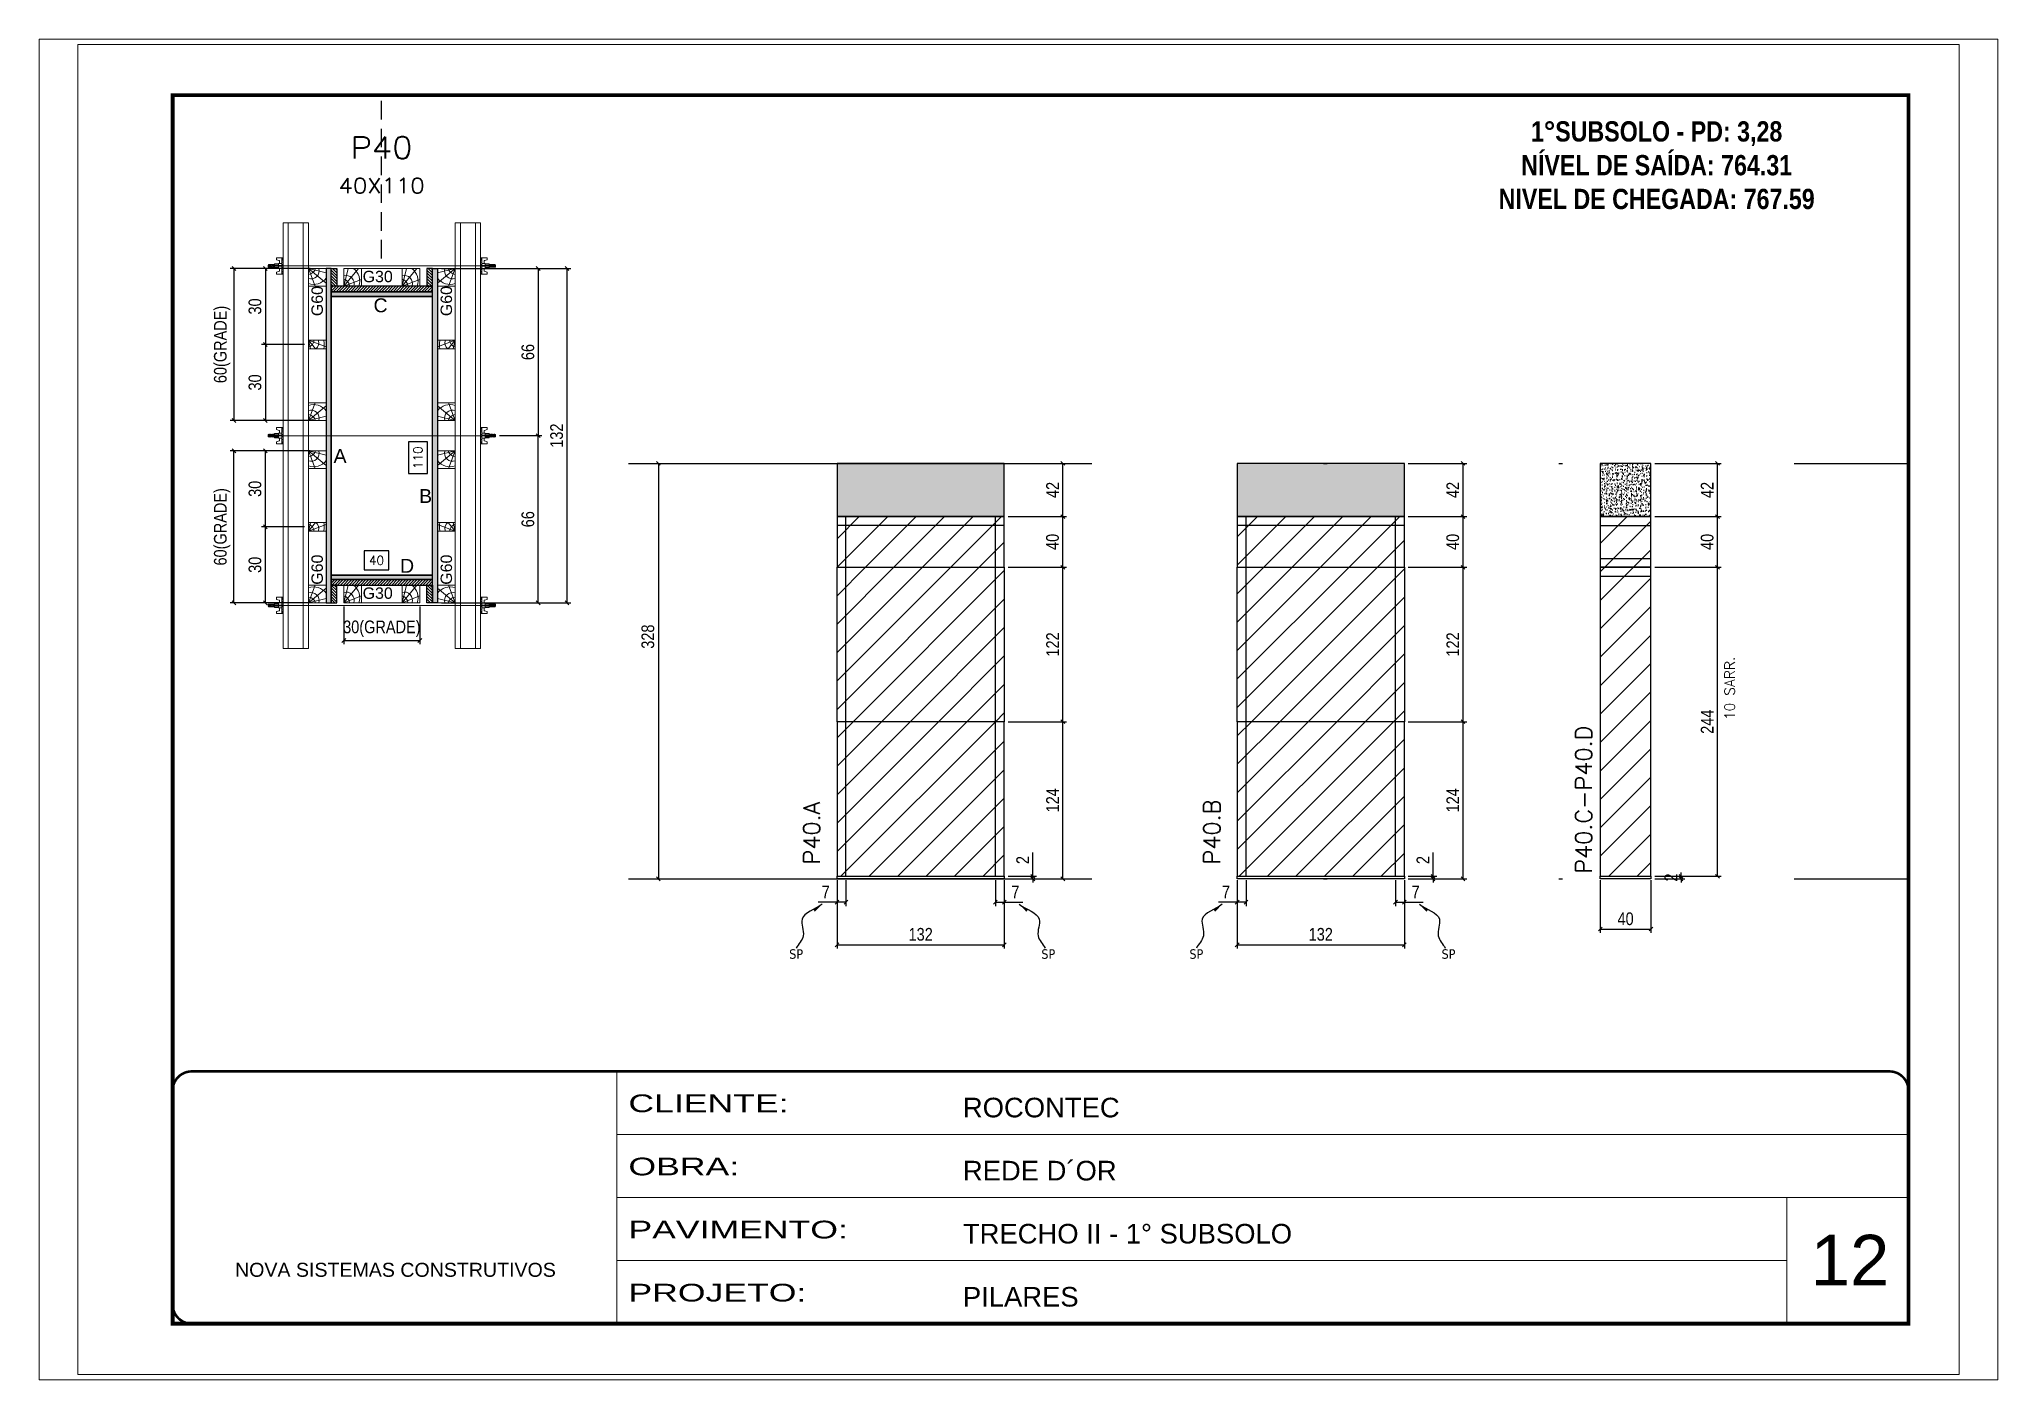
# Paper-space layout '01 (12)' of a CAD drawing. Extents: x -14 to 272, y 0 to 196.
# The model-space entities are those that its viewports show. They can reach past a viewport. Long polylines and large blocks are cut down to what shows.
import ezdxf
from ezdxf.enums import TextEntityAlignment as Align

# ---------------------------------------------------------------- set-up
doc = ezdxf.new("R2010")
doc.units = 0
for name, pattern in [('CONTINUO', [0]), ('DASHED', [0.75, 0.5, -0.25]), ('DIVIDE2', [0.625, 0.25, -0.125, 0, -0.125, 0, -0.125]), ('HIDDEN', [0.375, 0.25, -0.125])]:
    doc.linetypes.add(name, pattern=pattern)
for name, color, linetype, lineweight in [('CARIMBO', 255, 'Continuous', 9), ('Folhas', 255, 'Continuous', 9), ('Hachura', 251, 'Continuous', 9), ('Madeira', 126, 'Continuous', 18), ('Perfil Metálico', 224, 'Continuous', 18), ('SARRAFO DE PRESSAO', 251, 'DASHED', 9), ('Texto Seção', 7, 'Continuous', 15)]:
    doc.layers.add(name, color=color, linetype=linetype, lineweight=lineweight)
for name, color, linetype in [('CHAPA', 1, 'Continuous'), ('COTA', 241, 'Continuous'), ('cotas', 4, 'Continuous'), ('FUNDOS', 1, 'Continuous'), ('MEIO_PONT', 93, 'Continuous'), ('NOMENCLATURA', 7, 'Continuous'), ('Nível', 160, 'Continuous'), ('Painéis', 200, 'Continuous'), ('SARR_2.2x7', 40, 'Continuous'), ('SARRAFO', 251, 'Continuous'), ('Sarrafo de Pressão', 42, 'HIDDEN'), ('texto', 7, 'Continuous'), ('Texto de Titulo', 7, 'Continuous'), ('Texto Qtd Sarr', 242, 'Continuous'), ('TEXTO_GERAL', 7, 'Continuous')]:
    doc.layers.add(name, color=color, linetype=linetype)
doc.styles.add('ARIAL', font='arial.ttf')
doc.styles.add('COTA TECNICA', font='techl___.ttf', dxfattribs={"height": 10})
doc.styles.add('COTA TECNICA 2X', font='techl___.ttf', dxfattribs={"height": 10})
doc.styles.add('COTA TECNICA-50', font='techl___.ttf', dxfattribs={"height": 10})
doc.styles.add('REGUA-120', font='ROMANS.shx', dxfattribs={"height": 15})
doc.styles.add('ROMANC', font='techb___.ttf', dxfattribs={"height": 2.5})
doc.styles.add('ROMANS', font='romans.shx')
doc.styles.add('SANSSERIF', font='sas_____.pfb')
doc.styles.get("Standard").update_dxf_attribs({"font": 'arial.ttf'})
doc.styles.add('Tecnologia', font='')
doc.styles.get('Tecnologia').set_extended_font_data('Forgotten Futurist')
doc.dimstyles.new('COTA PAINEL-50', dxfattribs={"dimtxt": 10, "dimasz": 3, "dimexe": 3, "dimexo": 3, "dimgap": 3, "dimtad": 1, "dimdec": 1, "dimzin": 12, "dimdsep": 46, "dimtxsty": 'COTA TECNICA-50', "dimblk1": 'OBLIQUE', "dimblk2": 'OBLIQUE', "dimsah": 1, "dimcen": 0.9, "dimclrd": 4, "dimclre": 4, "dimclrt": 240, "dimadec": 1, "dimazin": 3, "dimtfac": 1, "dimtdec": 1, "dimtmove": 0, "dimatfit": 3, "dimfxl": 1, "dimtolj": 1, "dimtzin": 12, "dimarcsym": 0})
doc.dimstyles.new('PAINEL', dxfattribs={"dimtxt": 10, "dimasz": 3, "dimexe": 3, "dimexo": 3, "dimgap": 3, "dimtad": 1, "dimdec": 1, "dimzin": 12, "dimdsep": 46, "dimtxsty": 'COTA TECNICA', "dimblk1": 'OBLIQUE', "dimblk2": 'OBLIQUE', "dimsah": 1, "dimcen": 0.9, "dimclrd": 4, "dimclre": 4, "dimclrt": 240, "dimadec": 1, "dimazin": 3, "dimtfac": 1, "dimtdec": 1, "dimtmove": 0, "dimatfit": 3, "dimfxl": 1, "dimtolj": 1, "dimtzin": 12, "dimarcsym": 0})
doc.dimstyles.new('SECAO PILAR', dxfattribs={"dimtxt": 10, "dimasz": 3, "dimexe": 3, "dimexo": 3, "dimgap": 3, "dimtad": 1, "dimdec": 1, "dimlfac": 0.5, "dimzin": 12, "dimdsep": 46, "dimtxsty": 'COTA TECNICA 2X', "dimblk1": 'OBLIQUE', "dimblk2": 'OBLIQUE', "dimsah": 1, "dimcen": 0.9, "dimclrd": 256, "dimclre": 256, "dimclrt": 256, "dimadec": 1, "dimazin": 3, "dimtfac": 1, "dimtdec": 1, "dimtmove": 0, "dimatfit": 3, "dimfxl": 1, "dimtolj": 1, "dimtzin": 12, "dimarcsym": 0})
doc.dimstyles.new('SECÇÃO 2', dxfattribs={"dimtxt": 7, "dimasz": 6, "dimexe": 0.18, "dimexo": 2, "dimgap": -4, "dimtad": 3, "dimdec": 1, "dimlfac": 0.5, "dimzin": 12, "dimdsep": 46, "dimtxsty": 'ROMANS', "dimblk": 'ARCHTICK', "dimcen": 0.09, "dimse1": 1, "dimse2": 1, "dimsd1": 1, "dimsd2": 1, "dimclrd": 180, "dimclre": 5, "dimclrt": 1, "dimadec": 0, "dimazin": 3, "dimtfac": 1, "dimtdec": 1, "dimtofl": 0, "dimtmove": 0, "dimatfit": 3, "dimldrblk": 'ARCHTICK', "dimfxl": 1, "dimtolj": 1, "dimtzin": 0, "dimarcsym": 0})
doc.dimstyles.get("Standard").update_dxf_attribs({"dimtxt": 0.18, "dimasz": 0.18, "dimexe": 0.18, "dimexo": 0.0625, "dimgap": 0.09, "dimtad": 0, "dimtih": 1, "dimtoh": 1, "dimdec": 4, "dimzin": 0, "dimdsep": 46, "dimtxsty": 'Standard', "dimcen": 0.09, "dimadec": 0, "dimazin": 0, "dimtfac": 1, "dimtdec": 4, "dimtofl": 0, "dimtmove": 0, "dimatfit": 3, "dimfxl": 1, "dimtolj": 1, "dimtzin": 0, "dimarcsym": 0})
pattern_1 = [(45, (-127075.793, -33000.405), (-11.2253202, 11.2253202), [])]

psp = doc.layouts.new('01 (12)')

msp = doc.modelspace()

# ---------------------------------------------------------------- texts
at = {"layer": 'CARIMBO', "style": 'ARIAL'}
msp.add_text('12', height=40, dxfattribs=at).set_placement((8081.57, -1037.21))
at = {"layer": 'NOMENCLATURA', "color": 2, "insert": (7960.03, -91.29), "char_height": 16, "attachment_point": 2, "style": 'ROMANC'}
msp.add_mtext_dynamic_manual_height_columns('\\P1°SUBSOLO - PD: 3,28\\PNÍVEL DE SAÍDA: 764.31\\PNIVEL DE CHEGADA: 767.59', width=300.2766, gutter_width=1, heights=[-101.71], dxfattribs=at)
at = {"layer": 'texto', "color": 0, "char_height": 7.5, "attachment_point": 5}
for insert in [(7280.82, -775.56), (7479.84, -775.56), (7596.69, -775.56), (7795.72, -775.56)]:
    msp.add_mtext('{\\fTahoma|b0|i0|c0|p34;\\C4;SP}', dxfattribs=dict(at, insert=insert))
at = {"layer": 'Texto Seção', "color": 0, "linetype": 'Continuous', "style": 'SANSSERIF'}
for p in [(6902.75, -271.84), (7004.69, -271.84), (6902.75, -483.91), (7004.69, -483.91)]:
    msp.add_text('G60', height=9, rotation=90, dxfattribs=at).set_placement(p, align=Align.MIDDLE_LEFT)
at = {"layer": 'Texto Seção', "linetype": 'Continuous', "style": 'ROMANS'}
msp.add_text('10 SARR.', height=8, rotation=90, dxfattribs=at).set_placement((8021.66, -590.78))
at = {"layer": 'Texto Seção', "char_height": 13, "width": 285.3299, "attachment_point": 7, "rotation": 90, "style": 'REGUA-120'}
for s, insert in [('P40.C-P40.D', (7908.84, -712.14)), ('P40.A', (7299.6, -704.82)), ('P40.B', (7615.47, -704.82))]:
    msp.add_mtext(s, dxfattribs=dict(at, insert=insert))
at = {"layer": 'TEXTO_GERAL', "style": 'ARIAL'}
for s, p in [('C', (6952.78, -263.3)), ('A', (6920.83, -382.24)), ('B', (6988.33, -413.87)), ('D', (6973.73, -468.99))]:
    msp.add_text(s, height=11, dxfattribs=at).set_placement(p, align=Align.MIDDLE_CENTER)
at = {"layer": 'TEXTO_GERAL', "color": 0, "linetype": 'Continuous', "char_height": 9, "width": 285.3299, "attachment_point": 7, "style": 'SANSSERIF'}
for insert in [(6938.65, -245.18), (6938.65, -495.18)]:
    msp.add_mtext('G30', dxfattribs=dict(at, insert=insert))

# ---------------------------------------------------------------- blocks, each defined once
blk = doc.blocks.new('9999999999')
at = {"color": 30, "linetype": 'CONTINUO'}
for p, q in [((98564.6, 34230.2), (98564.6, 34429.4)), ((98564.6, 34379.6), (99584, 34379.6)), ((98564.6, 34329.8), (99488, 34329.8)), ((99584, 34329.8), (99488, 34329.8)), ((99488, 34329.8), (99488, 34230.2)), ((98564.6, 34280), (99488, 34280))]:
    blk.add_line(p, q, dxfattribs=at)
at = {"color": 30, "linetype": 'CONTINUO', "const_width": 2}
blk.add_lwpolyline([(99584, 34230.2), (99584, 34414.4, 0.414214), (99569, 34429.4), (98229, 34429.4, 0.414214), (98214, 34414.4), (98214, 34245.2, 0.414214), (98229, 34230.2), (99584, 34230.2)], format="xyb", dxfattribs=at)
at = {"layer": 'Folhas'}
blk.add_lwpolyline([(98139, 34190.2), (99624, 34190.2), (99624, 35240.2), (98139, 35240.2)], close=True, dxfattribs=at)
at = {"layer": 'Folhas', "color": 30, "const_width": 3}
blk.add_lwpolyline([(98214, 34230.2), (99584, 34230.2), (99584, 35200.2), (98214, 35200.2)], close=True, dxfattribs=at)
at = {"color": 7, "linetype": 'Continuous', "ltscale": 5, "style": 'ARIAL'}
for s, height, p in [('ROCONTEC', 15.48, (98837.7, 34393.1)), ('REDE D´OR', 15.48, (98837.7, 34343.3)), ('TRECHO II - 1° SUBSOLO', 15.483, (98837.7, 34293.5)), ('NOVA SISTEMAS CONSTRUTIVOS', 11.059, (98263.2, 34267.2)), ('PILARES', 15.48, (98837.7, 34243.7))]:
    blk.add_text(s, height=height, dxfattribs=at).set_placement(p)
at = {"layer": 'Folhas', "color": 7, "style": 'Tecnologia', "width": 1.5}
for s, p in [('CLIENTE:', (98573.7, 34397.2)), ('OBRA:', (98573.7, 34347.3)), ('PAVIMENTO:', (98573.7, 34297.5)), ('PROJETO:', (98573.7, 34247.7))]:
    blk.add_text(s, height=14, dxfattribs=at).set_placement(p)
blk = doc.blocks.new('_Oblique')
at = {"color": 0, "linetype": 'ByBlock', "lineweight": -2}
blk.add_line((-0.5, -0.5), (0.5, 0.5), dxfattribs=at)
blk = doc.blocks.new('*D435')
at = {"layer": 'cotas', "color": 4, "linetype": 'ByBlock', "lineweight": -2, "transparency": 16777216}
for p, q in [((7151.4, -388.1), (7175.1, -388.1)), ((7172.1, -388.1), (7172.1, -716.1)), ((7151.4, -716.1), (7175.1, -716.1))]:
    blk.add_line(p, q, dxfattribs=at)
at = {"layer": 'Defpoints', "color": 0, "linetype": 'ByBlock', "transparency": 16777216}
for p in [(7148.4, -388.1), (7148.4, -716.1), (7172.1, -716.1)]:
    blk.add_point(p, dxfattribs=at)
at = {"layer": 'cotas', "color": 4, "linetype": 'ByBlock', "lineweight": -2, "transparency": 16777216, "xscale": 3, "yscale": 3, "zscale": 3}
for p, rotation in [((7172.1, -388.1), 90), ((7172.1, -716.1), 270)]:
    blk.add_blockref('_Oblique', p, dxfattribs=dict(at, rotation=rotation))
at = {"layer": 'cotas', "color": 240, "linetype": 'ByBlock', "transparency": 16777216, "insert": (7163.8, -524.9), "char_height": 10, "attachment_point": 5, "rotation": 90, "style": 'COTA TECNICA'}
blk.add_mtext('\\A1;328', dxfattribs=at)
blk = doc.blocks.new('*D315')
at = {"layer": 'COTA', "color": 4, "lineweight": -2, "transparency": 16777216}
for p, q in [((7958.5, -470.1), (8011, -470.1)), ((8008, -714.1), (8008, -470.1)), ((7958.5, -714.1), (8011, -714.1))]:
    blk.add_line(p, q, dxfattribs=at)
at = {"layer": 'Defpoints', "color": 0, "transparency": 16777216}
for p in [(7955.5, -470.1), (8008, -470.1), (7955.5, -714.1)]:
    blk.add_point(p, dxfattribs=at)
at = {"layer": 'COTA', "color": 4, "lineweight": -2, "transparency": 16777216, "xscale": 3, "yscale": 3, "zscale": 3}
for p, rotation in [((8008, -470.1), 90), ((8008, -714.1), 270)]:
    blk.add_blockref('_Oblique', p, dxfattribs=dict(at, rotation=rotation))
at = {"layer": 'COTA', "color": 240, "transparency": 16777216, "insert": (7999.9, -592.1), "char_height": 10, "attachment_point": 5, "rotation": 90, "style": 'COTA TECNICA'}
blk.add_mtext('\\A1;244', dxfattribs=at)
blk = doc.blocks.new('*D316')
at = {"layer": 'COTA', "color": 4, "lineweight": -2, "transparency": 16777216}
for p, q in [((7958.5, -388.1), (8011, -388.1)), ((8008, -430.1), (8008, -388.1)), ((7958.5, -430.1), (8011, -430.1))]:
    blk.add_line(p, q, dxfattribs=at)
at = {"layer": 'Defpoints', "color": 0, "transparency": 16777216}
for p in [(7955.5, -388.1), (8008, -388.1), (7955.5, -430.1)]:
    blk.add_point(p, dxfattribs=at)
at = {"layer": 'COTA', "color": 4, "lineweight": -2, "transparency": 16777216, "xscale": 3, "yscale": 3, "zscale": 3}
for p, rotation in [((8008, -388.1), 90), ((8008, -430.1), 270)]:
    blk.add_blockref('_Oblique', p, dxfattribs=dict(at, rotation=rotation))
at = {"layer": 'COTA', "color": 240, "transparency": 16777216, "insert": (7999.9, -409.1), "char_height": 10, "attachment_point": 5, "rotation": 90, "style": 'COTA TECNICA'}
blk.add_mtext('\\A1;42', dxfattribs=at)
blk = doc.blocks.new('*D317')
at = {"layer": 'COTA', "color": 4, "lineweight": -2, "transparency": 16777216}
for p, q in [((7915.5, -717.1), (7915.5, -758.8)), ((7955.5, -717.1), (7955.5, -758.8)), ((7915.5, -755.8), (7955.5, -755.8))]:
    blk.add_line(p, q, dxfattribs=at)
at = {"layer": 'Defpoints', "color": 0, "transparency": 16777216}
for p in [(7915.5, -714.1), (7955.5, -714.1), (7955.5, -755.8)]:
    blk.add_point(p, dxfattribs=at)
at = {"layer": 'COTA', "color": 4, "lineweight": -2, "transparency": 16777216, "xscale": 3, "yscale": 3, "zscale": 3, "rotation": 180}
blk.add_blockref('_Oblique', (7915.5, -755.8), dxfattribs=at)
at = {"layer": 'COTA', "color": 4, "lineweight": -2, "transparency": 16777216, "xscale": 3, "yscale": 3, "zscale": 3}
blk.add_blockref('_Oblique', (7955.5, -755.8), dxfattribs=at)
at = {"layer": 'COTA', "color": 240, "transparency": 16777216, "insert": (7935.5, -747.7), "char_height": 10, "attachment_point": 5, "style": 'COTA TECNICA'}
blk.add_mtext('\\A1;40', dxfattribs=at)
blk = doc.blocks.new('*D436')
at = {"layer": 'COTA', "color": 4, "linetype": 'ByBlock', "lineweight": -2, "transparency": 16777216}
for p, q in [((7958.5, -430.1), (8011, -430.1)), ((8008, -470.1), (8008, -430.1)), ((7958.5, -470.1), (8011, -470.1))]:
    blk.add_line(p, q, dxfattribs=at)
at = {"layer": 'Defpoints', "color": 0, "linetype": 'ByBlock', "transparency": 16777216}
for p in [(7955.5, -430.1), (8008, -430.1), (7955.5, -470.1)]:
    blk.add_point(p, dxfattribs=at)
at = {"layer": 'COTA', "color": 4, "linetype": 'ByBlock', "lineweight": -2, "transparency": 16777216, "xscale": 3, "yscale": 3, "zscale": 3}
for p, rotation in [((8008, -430.1), 90), ((8008, -470.1), 270)]:
    blk.add_blockref('_Oblique', p, dxfattribs=dict(at, rotation=rotation))
at = {"layer": 'COTA', "color": 240, "linetype": 'ByBlock', "transparency": 16777216, "insert": (7999.9, -450.1), "char_height": 10, "attachment_point": 5, "rotation": 90, "style": 'COTA TECNICA'}
blk.add_mtext('\\A1;40', dxfattribs=at)
blk = doc.blocks.new('*D318')
at = {"layer": 'COTA', "color": 4, "lineweight": -2, "transparency": 16777216}
for p, q in [((7979.3, -714.1), (7979.3, -711.1)), ((7958.5, -714.1), (7982.3, -714.1)), ((7958.5, -716.1), (7982.3, -716.1)), ((7979.3, -716.1), (7979.3, -714.1)), ((7979.3, -716.1), (7979.3, -719.1))]:
    blk.add_line(p, q, dxfattribs=at)
at = {"layer": 'Defpoints', "color": 0, "transparency": 16777216}
for p in [(7955.5, -714.1), (7955.5, -716.1), (7979.3, -714.1)]:
    blk.add_point(p, dxfattribs=at)
at = {"layer": 'COTA', "color": 4, "lineweight": -2, "transparency": 16777216, "xscale": 3, "yscale": 3, "zscale": 3}
for p, rotation in [((7979.3, -714.1), 270), ((7979.3, -716.1), 90)]:
    blk.add_blockref('_Oblique', p, dxfattribs=dict(at, rotation=rotation))
at = {"layer": 'COTA', "color": 240, "transparency": 16777216, "insert": (7971.3, -715.1), "char_height": 10, "attachment_point": 5, "rotation": 90, "style": 'COTA TECNICA-50'}
blk.add_mtext('\\A1;2', dxfattribs=at)
blk = doc.blocks.new('titulo1')
at = {"layer": 'Defpoints', "color": 252, "linetype": 'HIDDEN', "ltscale": 2}
blk.add_line((0, 0), (0, 125), dxfattribs=at)
at = {"layer": 'Defpoints', "style": 'ROMANS', "oblique": 15}
blk.add_attdef('FOLHA', text='', height=10, dxfattribs=at).set_placement((0, 15.6), align=Align.MIDDLE_CENTER)
at = {"layer": 'Texto Qtd Sarr', "color": 3, "style": 'ROMANS', "oblique": 15}
for tag, height, p in [('TITULO', 17, (0, 71.4)), ('SEÇÃO', 12, (0, 41.5))]:
    blk.add_attdef(tag, text='', height=height, dxfattribs=at).set_placement(p, align=Align.MIDDLE_CENTER)
blk = doc.blocks.new('*D319')
at = {"layer": 'COTA', "color": 180, "lineweight": -2, "transparency": 16777216}
for p, q in [((6989.8, -371.1), (6974.8, -371.1)), ((6974.8, -371.1), (6974.8, -396.1)), ((6989.8, -396.1), (6989.8, -371.1)), ((6974.8, -396.1), (6989.8, -396.1))]:
    blk.add_line(p, q, dxfattribs=at)
at = {"layer": 'Defpoints', "color": 0, "transparency": 16777216}
for p in [(6993.8, -256.2), (6993.8, -256.2), (6993.8, -476.2)]:
    blk.add_point(p, dxfattribs=at)
at = {"layer": 'COTA', "color": 1, "transparency": 16777216, "insert": (6982.3, -383.6), "char_height": 7, "attachment_point": 5, "rotation": 90, "style": 'ROMANS'}
blk.add_mtext('\\A1;110', dxfattribs=at)
blk = doc.blocks.new('_ArchTick')
at = {"color": 0, "linetype": 'ByBlock', "const_width": 0.15}
blk.add_lwpolyline([(-0.5, -0.5), (0.5, 0.5)], dxfattribs=at)
blk = doc.blocks.new('*D320')
at = {"layer": 'COTA', "lineweight": -2, "transparency": 16777216}
for p, q in [((7000.8, -234.2), (7103, -234.2)), ((7100, -498.2), (7100, -234.2)), ((7000.8, -498.2), (7103, -498.2))]:
    blk.add_line(p, q, dxfattribs=at)
at = {"layer": 'Defpoints', "color": 0, "transparency": 16777216}
for p in [(6997.8, -234.2), (7100, -234.2), (6997.8, -498.2)]:
    blk.add_point(p, dxfattribs=at)
at = {"layer": 'COTA', "lineweight": -2, "transparency": 16777216, "xscale": 3, "yscale": 3, "zscale": 3}
for p, rotation in [((7100, -234.2), 90), ((7100, -498.2), 270)]:
    blk.add_blockref('_Oblique', p, dxfattribs=dict(at, rotation=rotation))
at = {"layer": 'COTA', "transparency": 16777216, "insert": (7091.8, -366.2), "char_height": 10, "attachment_point": 5, "rotation": 90, "style": 'COTA TECNICA 2X'}
blk.add_mtext('\\A1;132', dxfattribs=at)
blk = doc.blocks.new('*D321')
at = {"layer": 'COTA', "lineweight": -2, "transparency": 16777216}
for p, q in [((7046.6, -366.2), (7080.2, -366.2)), ((7077.2, -498.2), (7077.2, -366.2)), ((7034.8, -498.2), (7080.2, -498.2))]:
    blk.add_line(p, q, dxfattribs=at)
at = {"layer": 'Defpoints', "color": 0, "transparency": 16777216}
for p in [(7043.6, -366.2), (7077.2, -366.2), (7031.8, -498.2)]:
    blk.add_point(p, dxfattribs=at)
at = {"layer": 'COTA', "lineweight": -2, "transparency": 16777216, "xscale": 3, "yscale": 3, "zscale": 3}
for p, rotation in [((7077.2, -366.2), 90), ((7077.2, -498.2), 270)]:
    blk.add_blockref('_Oblique', p, dxfattribs=dict(at, rotation=rotation))
at = {"layer": 'COTA', "transparency": 16777216, "insert": (7069.1, -432.2), "char_height": 10, "attachment_point": 5, "rotation": 90, "style": 'COTA TECNICA 2X'}
blk.add_mtext('\\A1;66', dxfattribs=at)
blk = doc.blocks.new('*D322')
at = {"layer": 'COTA', "lineweight": -2, "transparency": 16777216}
for p, q in [((7034.8, -234.2), (7080.2, -234.2)), ((7077.2, -234.2), (7077.2, -366.2)), ((7046.6, -366.2), (7080.2, -366.2))]:
    blk.add_line(p, q, dxfattribs=at)
at = {"layer": 'Defpoints', "color": 0, "transparency": 16777216}
for p in [(7031.8, -234.2), (7043.6, -366.2), (7077.2, -366.2)]:
    blk.add_point(p, dxfattribs=at)
at = {"layer": 'COTA', "lineweight": -2, "transparency": 16777216, "xscale": 3, "yscale": 3, "zscale": 3}
for p, rotation in [((7077.2, -234.2), 90), ((7077.2, -366.2), 270)]:
    blk.add_blockref('_Oblique', p, dxfattribs=dict(at, rotation=rotation))
at = {"layer": 'COTA', "transparency": 16777216, "insert": (7069.1, -300.2), "char_height": 10, "attachment_point": 5, "rotation": 90, "style": 'COTA TECNICA 2X'}
blk.add_mtext('\\A1;66', dxfattribs=at)
blk = doc.blocks.new('*D323')
at = {"layer": 'COTA', "color": 180, "lineweight": -2, "transparency": 16777216}
for p, q in [((6959.3, -457.2), (6939.9, -457.2)), ((6939.9, -457.2), (6939.9, -472.2)), ((6959.3, -472.2), (6959.3, -457.2)), ((6939.9, -472.2), (6959.3, -472.2))]:
    blk.add_line(p, q, dxfattribs=at)
at = {"layer": 'Defpoints', "color": 0, "transparency": 16777216}
for p in [(6913.8, -476.2), (6913.8, -476.2), (6993.8, -476.2)]:
    blk.add_point(p, dxfattribs=at)
at = {"layer": 'COTA', "color": 1, "transparency": 16777216, "insert": (6949.6, -464.7), "char_height": 7, "attachment_point": 5, "style": 'ROMANS'}
blk.add_mtext('\\A1;40', dxfattribs=at)
blk = doc.blocks.new('C')
at = {"layer": 'Hachura', "color": 0}
for p, q in [((0, 3.22), (0, -3.22)), ((0.45, 3.22), (0, 3.22)), ((0.46, 3.16), (0, 3.16)), ((0.46, 3.05), (0, 3.05)), ((0.46, 2.88), (0, 2.88)), ((0, 2.75), (0, -1.16)), ((0.46, 2.65), (0, 2.65)), ((0.46, 2.23), (0, 2.23)), ((0.46, 1.51), (0, 1.51)), ((0.39, 0.49), (0.17, 0.49)), ((0.45, -3.23), (0.45, 3.22)), ((0.45, 3.22), (2.58, 3.22)), ((1.74, 0.97), (0.45, 0.97)), ((1.45, 0.1), (0.45, 0.1)), ((1.35, 1.94), (1.35, 0.96)), ((2.58, 2.39), (1.47, 2.09)), ((1.74, -0.97), (1.74, 0.97)), ((1.74, 0.97), (1.74, 0.84)), ((1.74, 0.97), (1.74, 0.84)), ((1.74, 0.84), (3.35, 0.84)), ((3.35, 0.45), (1.74, 0.45)), ((2.58, 3.22), (2.58, 2.39)), ((3.32, 0.84), (3.32, -0.84)), ((3.35, 0.84), (3.35, -0.84)), ((3.68, 0.45), (3.35, 0.45)), ((3.84, -0.52), (3.35, 0.45)), ((3.35, 0.06), (3.67, -0.57)), ((3.68, 0.45), (4.16, -0.52)), ((3.72, 0.5), (4.25, -0.57)), ((4.37, -0.55), (3.83, 0.53)), ((4.15, 0.45), (3.93, 0.45)), ((4.42, -0.52), (3.93, 0.45)), ((4.15, 0.45), (4.26, 0.45)), ((4.26, 0.45), (4.74, -0.52)), ((4.3, 0.5), (4.83, -0.57)), ((4.95, -0.55), (4.41, 0.53)), ((4.51, 0.45), (4.84, 0.45)), ((5, -0.52), (4.51, 0.45)), ((4.84, 0.45), (5.32, -0.52)), ((4.88, 0.5), (5.41, -0.57)), ((5.53, -0.55), (4.99, 0.53)), ((5.58, -0.52), (5.09, 0.45)), ((5.42, 0.45), (5.09, 0.45)), ((5.58, -0.52), (5.09, 0.45)), ((5.42, 0.45), (5.74, -0.19)), ((5.46, 0.5), (5.74, -0.07)), ((5.74, 0.19), (5.57, 0.53)), ((5.74, 0.32), (5.68, 0.45)), ((5.68, 0.45), (5.74, 0.45)), ((5.74, 0.45), (5.9, 0.29)), ((5.74, 0.45), (5.74, -0.52)), ((5.9, -0.36), (5.9, 0.29)), ((0.45, 0), (0, 0)), ((0.46, -1.52), (0, -1.52)), ((0.46, -2.23), (0, -2.23)), ((0.46, -2.65), (0, -2.65)), ((0.46, -2.88), (0, -2.88)), ((0.46, -3.05), (0, -3.05)), ((0.46, -3.16), (0, -3.16)), ((0, -3.22), (2.57, -3.22)), ((0.08, -0.48), (0.29, -0.48)), ((0.29, -0.48), (0.4, -0.48)), ((0.45, 0), (0.45, -0.97)), ((0.45, -0.16), (1.45, -0.16)), ((0.45, -0.65), (0.45, -0.32)), ((0.45, -3.23), (0.45, -0.65)), ((0.45, -0.97), (1.74, -0.97)), ((1.35, -1.94), (1.35, -0.97)), ((2.58, -2.39), (1.47, -2.1)), ((3.35, -0.32), (1.74, -0.32)), ((3.35, -0.84), (1.74, -0.84)), ((2.58, -3.23), (2.58, -2.39)), ((3.35, -0.07), (3.58, -0.52)), ((3.35, -0.52), (3.58, -0.52)), ((3.84, -0.52), (4.16, -0.52)), ((4.42, -0.52), (4.74, -0.52)), ((4.63, -0.52), (4.74, -0.52)), ((5, -0.52), (5.32, -0.52)), ((5.58, -0.52), (5.74, -0.52)), ((5.74, -0.52), (5.9, -0.36)), ((5.74, -0.52), (5.74, -0.52))]:
    blk.add_line(p, q, dxfattribs=at)
for centre, radius, start, end in [((1.52, 1.94), 0.161, 104.74356, 180), ((1.44, -0.03), 0.129, 272.69497, 87.30503), ((3.81, 0.39), 0.143, 25.56881, 154.43119), ((4.39, 0.39), 0.143, 25.56881, 154.43119), ((4.97, 0.39), 0.143, 25.56881, 154.43119), ((5.55, 0.39), 0.143, 25.56881, 154.43119), ((0.17, -0.37), 0.174, 221.74404, 317.85924), ((1.52, -1.94), 0.161, 180, 255.25644), ((3.71, -0.4), 0.174, 222.14076, 318.25596), ((4.29, -0.4), 0.174, 222.14076, 318.25596), ((4.87, -0.4), 0.174, 222.14076, 318.25596), ((5.45, -0.4), 0.174, 222.14076, 318.25596), ((5.61, -0.4), 0.174, 317.85924, 318.25596)]:
    blk.add_arc(centre, radius, start, end, dxfattribs=at)
blk = doc.blocks.new('PONTALETE')
at = {"layer": 'Madeira'}
for q in [(2.71, 7), (7, 5.76), (7, 1.74)]:
    blk.add_line((0, 0), q, dxfattribs=at)
blk.add_lwpolyline([(0, 0), (7, 0), (7, 7), (0, 7)], close=True, dxfattribs=at)
for centre, radius, start, end in [((2.04, 0.06), 6.23, 37.28179, 109.09128), ((1.09, 0.9), 3.19, 343.60304, 109.98471), ((-0.21, -0.78), 3.09, 14.63219, 86.0383)]:
    blk.add_arc(centre, radius, start, end, dxfattribs=at)
blk = doc.blocks.new('*D324')
at = {"layer": 'COTA', "lineweight": -2, "transparency": 16777216}
for p, q in [((6897.1, -378.2), (6834.1, -378.2)), ((6837.1, -498.2), (6837.1, -378.2)), ((6897.1, -498.2), (6834.1, -498.2))]:
    blk.add_line(p, q, dxfattribs=at)
at = {"layer": 'Defpoints', "color": 0, "transparency": 16777216}
for p in [(6837.1, -378.2), (6900.1, -378.2), (6900.1, -498.2)]:
    blk.add_point(p, dxfattribs=at)
at = {"layer": 'COTA', "lineweight": -2, "transparency": 16777216, "xscale": 3, "yscale": 3, "zscale": 3}
for p, rotation in [((6837.1, -378.2), 90), ((6837.1, -498.2), 270)]:
    blk.add_blockref('_Oblique', p, dxfattribs=dict(at, rotation=rotation))
at = {"layer": 'COTA', "transparency": 16777216, "insert": (6827.8, -438.2), "char_height": 10, "attachment_point": 5, "rotation": 90, "style": 'COTA TECNICA 2X'}
blk.add_mtext('\\A1;60(GRADE)', dxfattribs=at)
blk = doc.blocks.new('*D437')
at = {"layer": 'COTA', "lineweight": -2, "transparency": 16777216}
for p, q in [((6923.8, -501.2), (6923.8, -530.9)), ((6983.8, -501.2), (6983.8, -530.9)), ((6923.8, -527.9), (6983.8, -527.9))]:
    blk.add_line(p, q, dxfattribs=at)
at = {"layer": 'Defpoints', "color": 0, "transparency": 16777216}
for p in [(6923.8, -498.2), (6983.8, -498.2), (6983.8, -527.9)]:
    blk.add_point(p, dxfattribs=at)
at = {"layer": 'COTA', "lineweight": -2, "transparency": 16777216, "xscale": 3, "yscale": 3, "zscale": 3, "rotation": 180}
blk.add_blockref('_Oblique', (6923.8, -527.9), dxfattribs=at)
at = {"layer": 'COTA', "lineweight": -2, "transparency": 16777216, "xscale": 3, "yscale": 3, "zscale": 3}
blk.add_blockref('_Oblique', (6983.8, -527.9), dxfattribs=at)
at = {"layer": 'COTA', "transparency": 16777216, "insert": (6953.8, -518.7), "char_height": 10, "attachment_point": 5, "style": 'COTA TECNICA 2X'}
blk.add_mtext('\\A1;30(GRADE)', dxfattribs=at)
blk = doc.blocks.new('MEIO PONTALETE')
at = {"layer": 'Madeira'}
for q in [(2.71, 7), (3.5, 2.88), (3.5, 0.87)]:
    blk.add_line((0, 0), q, dxfattribs=at)
blk.add_lwpolyline([(0, 0), (3.5, 0), (3.5, 7), (0, 7)], close=True, dxfattribs=at)
for centre, radius, start, end in [((2.04, 0.06), 6.23, 76.44987, 109.09128), ((1.09, 0.9), 3.19, 40.90626, 109.98471), ((-0.21, -0.78), 3.09, 14.63219, 86.0383)]:
    blk.add_arc(centre, radius, start, end, dxfattribs=at)
blk = doc.blocks.new('*D438')
at = {"layer": 'COTA', "lineweight": -2, "transparency": 16777216}
for p, q in [((6892.8, -438.2), (6858.9, -438.2)), ((6861.9, -498.2), (6861.9, -438.2)), ((6892.8, -498.2), (6858.9, -498.2))]:
    blk.add_line(p, q, dxfattribs=at)
at = {"layer": 'Defpoints', "color": 0, "transparency": 16777216}
for p in [(6861.9, -438.2), (6895.8, -438.2), (6895.8, -498.2)]:
    blk.add_point(p, dxfattribs=at)
at = {"layer": 'COTA', "lineweight": -2, "transparency": 16777216, "xscale": 3, "yscale": 3, "zscale": 3}
for p, rotation in [((6861.9, -438.2), 90), ((6861.9, -498.2), 270)]:
    blk.add_blockref('_Oblique', p, dxfattribs=dict(at, rotation=rotation))
at = {"layer": 'COTA', "transparency": 16777216, "insert": (6853.7, -468.2), "char_height": 10, "attachment_point": 5, "rotation": 90, "style": 'COTA TECNICA 2X'}
blk.add_mtext('\\A1;30', dxfattribs=at)
blk = doc.blocks.new('*D439')
at = {"layer": 'COTA', "lineweight": -2, "transparency": 16777216}
for p, q in [((6892.8, -378.2), (6858.9, -378.2)), ((6861.9, -438.2), (6861.9, -378.2)), ((6892.8, -438.2), (6858.9, -438.2))]:
    blk.add_line(p, q, dxfattribs=at)
at = {"layer": 'Defpoints', "color": 0, "transparency": 16777216}
for p in [(6861.9, -378.2), (6895.8, -378.2), (6895.8, -438.2)]:
    blk.add_point(p, dxfattribs=at)
at = {"layer": 'COTA', "lineweight": -2, "transparency": 16777216, "xscale": 3, "yscale": 3, "zscale": 3}
for p, rotation in [((6861.9, -378.2), 90), ((6861.9, -438.2), 270)]:
    blk.add_blockref('_Oblique', p, dxfattribs=dict(at, rotation=rotation))
at = {"layer": 'COTA', "transparency": 16777216, "insert": (6853.7, -408.2), "char_height": 10, "attachment_point": 5, "rotation": 90, "style": 'COTA TECNICA 2X'}
blk.add_mtext('\\A1;30', dxfattribs=at)
blk = doc.blocks.new('*D325')
at = {"layer": 'COTA', "lineweight": -2, "transparency": 16777216}
for p, q in [((6897.1, -234.2), (6834.1, -234.2)), ((6837.1, -234.2), (6837.1, -354.2)), ((6897.1, -354.2), (6834.1, -354.2))]:
    blk.add_line(p, q, dxfattribs=at)
at = {"layer": 'Defpoints', "color": 0, "transparency": 16777216}
for p in [(6900.1, -234.2), (6837.1, -354.2), (6900.1, -354.2)]:
    blk.add_point(p, dxfattribs=at)
at = {"layer": 'COTA', "lineweight": -2, "transparency": 16777216, "xscale": 3, "yscale": 3, "zscale": 3}
for p, rotation in [((6837.1, -234.2), 90), ((6837.1, -354.2), 270)]:
    blk.add_blockref('_Oblique', p, dxfattribs=dict(at, rotation=rotation))
at = {"layer": 'COTA', "transparency": 16777216, "insert": (6827.8, -294.2), "char_height": 10, "attachment_point": 5, "rotation": 90, "style": 'COTA TECNICA 2X'}
blk.add_mtext('\\A1;60(GRADE)', dxfattribs=at)
blk = doc.blocks.new('*D440')
at = {"layer": 'COTA', "lineweight": -2, "transparency": 16777216}
for p, q in [((6892.8, -234.2), (6858.9, -234.2)), ((6861.9, -234.2), (6861.9, -294.2)), ((6892.8, -294.2), (6858.9, -294.2))]:
    blk.add_line(p, q, dxfattribs=at)
at = {"layer": 'Defpoints', "color": 0, "transparency": 16777216}
for p in [(6895.8, -234.2), (6861.9, -294.2), (6895.8, -294.2)]:
    blk.add_point(p, dxfattribs=at)
at = {"layer": 'COTA', "lineweight": -2, "transparency": 16777216, "xscale": 3, "yscale": 3, "zscale": 3}
for p, rotation in [((6861.9, -234.2), 90), ((6861.9, -294.2), 270)]:
    blk.add_blockref('_Oblique', p, dxfattribs=dict(at, rotation=rotation))
at = {"layer": 'COTA', "transparency": 16777216, "insert": (6853.7, -264.2), "char_height": 10, "attachment_point": 5, "rotation": 90, "style": 'COTA TECNICA 2X'}
blk.add_mtext('\\A1;30', dxfattribs=at)
blk = doc.blocks.new('*D441')
at = {"layer": 'COTA', "lineweight": -2, "transparency": 16777216}
for p, q in [((6892.8, -294.2), (6858.9, -294.2)), ((6861.9, -294.2), (6861.9, -354.2)), ((6892.8, -354.2), (6858.9, -354.2))]:
    blk.add_line(p, q, dxfattribs=at)
at = {"layer": 'Defpoints', "color": 0, "transparency": 16777216}
for p in [(6895.8, -294.2), (6861.9, -354.2), (6895.8, -354.2)]:
    blk.add_point(p, dxfattribs=at)
at = {"layer": 'COTA', "lineweight": -2, "transparency": 16777216, "xscale": 3, "yscale": 3, "zscale": 3}
for p, rotation in [((6861.9, -294.2), 90), ((6861.9, -354.2), 270)]:
    blk.add_blockref('_Oblique', p, dxfattribs=dict(at, rotation=rotation))
at = {"layer": 'COTA', "transparency": 16777216, "insert": (6853.7, -324.2), "char_height": 10, "attachment_point": 5, "rotation": 90, "style": 'COTA TECNICA 2X'}
blk.add_mtext('\\A1;30', dxfattribs=at)
blk = doc.blocks.new('*D66')
at = {"layer": 'COTA', "color": 4, "lineweight": -2, "transparency": 16777216}
for p, q in [((7313.1, -717.1), (7313.1, -771.2)), ((7445.1, -717.1), (7445.1, -771.2)), ((7313.1, -768.2), (7445.1, -768.2))]:
    blk.add_line(p, q, dxfattribs=at)
at = {"layer": 'Defpoints', "color": 0, "transparency": 16777216}
for p in [(7313.1, -714.1), (7445.1, -714.1), (7445.1, -768.2)]:
    blk.add_point(p, dxfattribs=at)
at = {"layer": 'COTA', "color": 4, "lineweight": -2, "transparency": 16777216, "xscale": 3, "yscale": 3, "zscale": 3, "rotation": 180}
blk.add_blockref('_Oblique', (7313.1, -768.2), dxfattribs=at)
at = {"layer": 'COTA', "color": 4, "lineweight": -2, "transparency": 16777216, "xscale": 3, "yscale": 3, "zscale": 3}
blk.add_blockref('_Oblique', (7445.1, -768.2), dxfattribs=at)
at = {"layer": 'COTA', "color": 240, "transparency": 16777216, "insert": (7379.1, -760), "char_height": 10, "attachment_point": 5, "style": 'COTA TECNICA'}
blk.add_mtext('\\A1;132', dxfattribs=at)
blk = doc.blocks.new('*D67')
at = {"layer": 'COTA', "color": 4, "lineweight": -2, "transparency": 16777216}
for p, q in [((7448.1, -388.1), (7494.3, -388.1)), ((7491.3, -430.1), (7491.3, -388.1)), ((7448.1, -430.1), (7494.3, -430.1))]:
    blk.add_line(p, q, dxfattribs=at)
at = {"layer": 'Defpoints', "color": 0, "transparency": 16777216}
for p in [(7445.1, -388.1), (7491.3, -388.1), (7445.1, -430.1)]:
    blk.add_point(p, dxfattribs=at)
at = {"layer": 'COTA', "color": 4, "lineweight": -2, "transparency": 16777216, "xscale": 3, "yscale": 3, "zscale": 3}
for p, rotation in [((7491.3, -388.1), 90), ((7491.3, -430.1), 270)]:
    blk.add_blockref('_Oblique', p, dxfattribs=dict(at, rotation=rotation))
at = {"layer": 'COTA', "color": 240, "transparency": 16777216, "insert": (7483.2, -409.1), "char_height": 10, "attachment_point": 5, "rotation": 90, "style": 'COTA TECNICA'}
blk.add_mtext('\\A1;42', dxfattribs=at)
blk = doc.blocks.new('*D68')
at = {"layer": 'COTA', "color": 4, "lineweight": -2, "transparency": 16777216}
for p, q in [((7448.1, -592.1), (7494.3, -592.1)), ((7491.3, -716.1), (7491.3, -592.1)), ((7448.1, -716.1), (7494.3, -716.1))]:
    blk.add_line(p, q, dxfattribs=at)
at = {"layer": 'Defpoints', "color": 0, "transparency": 16777216}
for p in [(7445.1, -592.1), (7491.3, -592.1), (7445.1, -716.1)]:
    blk.add_point(p, dxfattribs=at)
at = {"layer": 'COTA', "color": 4, "lineweight": -2, "transparency": 16777216, "xscale": 3, "yscale": 3, "zscale": 3}
for p, rotation in [((7491.3, -592.1), 90), ((7491.3, -716.1), 270)]:
    blk.add_blockref('_Oblique', p, dxfattribs=dict(at, rotation=rotation))
at = {"layer": 'COTA', "color": 240, "transparency": 16777216, "insert": (7483.2, -654.1), "char_height": 10, "attachment_point": 5, "rotation": 90, "style": 'COTA TECNICA-50'}
blk.add_mtext('\\A1;124', dxfattribs=at)
blk = doc.blocks.new('*D69')
at = {"layer": 'COTA', "color": 4, "lineweight": -2, "transparency": 16777216}
for p, q in [((7467.6, -714.1), (7467.6, -695.3)), ((7448.1, -714.1), (7470.6, -714.1)), ((7448.1, -716.1), (7470.6, -716.1)), ((7467.6, -716.1), (7467.6, -714.1)), ((7467.6, -716.1), (7467.6, -719.1))]:
    blk.add_line(p, q, dxfattribs=at)
at = {"layer": 'Defpoints', "color": 0, "transparency": 16777216}
for p in [(7445.1, -714.1), (7445.1, -716.1), (7467.6, -716.1)]:
    blk.add_point(p, dxfattribs=at)
at = {"layer": 'COTA', "color": 4, "lineweight": -2, "transparency": 16777216, "xscale": 3, "yscale": 3, "zscale": 3}
for p, rotation in [((7467.6, -714.1), 270), ((7467.6, -716.1), 90)]:
    blk.add_blockref('_Oblique', p, dxfattribs=dict(at, rotation=rotation))
at = {"layer": 'COTA', "color": 240, "transparency": 16777216, "insert": (7459.6, -701.3), "char_height": 10, "attachment_point": 5, "rotation": 90, "style": 'COTA TECNICA-50'}
blk.add_mtext('\\A1;2', dxfattribs=at)
blk = doc.blocks.new('*D70')
at = {"layer": 'COTA', "color": 4, "linetype": 'ByBlock', "lineweight": -2, "transparency": 16777216}
for p, q in [((7448.1, -470.1), (7494.3, -470.1)), ((7491.3, -592.1), (7491.3, -470.1)), ((7448.1, -592.1), (7494.3, -592.1))]:
    blk.add_line(p, q, dxfattribs=at)
at = {"layer": 'Defpoints', "color": 0, "linetype": 'ByBlock', "transparency": 16777216}
for p in [(7445.1, -470.1), (7491.3, -470.1), (7445.1, -592.1)]:
    blk.add_point(p, dxfattribs=at)
at = {"layer": 'COTA', "color": 4, "linetype": 'ByBlock', "lineweight": -2, "transparency": 16777216, "xscale": 3, "yscale": 3, "zscale": 3}
for p, rotation in [((7491.3, -470.1), 90), ((7491.3, -592.1), 270)]:
    blk.add_blockref('_Oblique', p, dxfattribs=dict(at, rotation=rotation))
at = {"layer": 'COTA', "color": 240, "linetype": 'ByBlock', "transparency": 16777216, "insert": (7483.2, -531.1), "char_height": 10, "attachment_point": 5, "rotation": 90, "style": 'COTA TECNICA'}
blk.add_mtext('\\A1;122', dxfattribs=at)
blk = doc.blocks.new('*D71')
at = {"layer": 'COTA', "color": 4, "lineweight": -2, "transparency": 16777216}
for p, q in [((7313.1, -719.1), (7313.1, -737.6)), ((7320.1, -717.1), (7320.1, -737.6)), ((7313.1, -734.6), (7298.3, -734.6)), ((7320.1, -734.6), (7313.1, -734.6))]:
    blk.add_line(p, q, dxfattribs=at)
at = {"layer": 'Defpoints', "color": 0, "transparency": 16777216}
for p in [(7313.1, -716.1), (7320.1, -714.1), (7313.1, -734.6)]:
    blk.add_point(p, dxfattribs=at)
at = {"layer": 'COTA', "color": 4, "lineweight": -2, "transparency": 16777216, "xscale": 3, "yscale": 3, "zscale": 3, "rotation": 180}
blk.add_blockref('_Oblique', (7313.1, -734.6), dxfattribs=at)
at = {"layer": 'COTA', "color": 4, "lineweight": -2, "transparency": 16777216, "xscale": 3, "yscale": 3, "zscale": 3}
blk.add_blockref('_Oblique', (7320.1, -734.6), dxfattribs=at)
at = {"layer": 'COTA', "color": 240, "transparency": 16777216, "insert": (7304.2, -726.5), "char_height": 10, "attachment_point": 5, "style": 'COTA TECNICA-50'}
blk.add_mtext('\\A1;7', dxfattribs=at)
blk = doc.blocks.new('*D72')
at = {"layer": 'COTA', "color": 4, "lineweight": -2, "transparency": 16777216}
for p, q in [((7438.1, -717.1), (7438.1, -737.6)), ((7445.1, -719.1), (7445.1, -737.6)), ((7438.1, -734.6), (7445.1, -734.6)), ((7445.1, -734.6), (7459.8, -734.6))]:
    blk.add_line(p, q, dxfattribs=at)
at = {"layer": 'Defpoints', "color": 0, "transparency": 16777216}
for p in [(7438.1, -714.1), (7445.1, -716.1), (7445.1, -734.6)]:
    blk.add_point(p, dxfattribs=at)
at = {"layer": 'COTA', "color": 4, "lineweight": -2, "transparency": 16777216, "xscale": 3, "yscale": 3, "zscale": 3, "rotation": 180}
blk.add_blockref('_Oblique', (7438.1, -734.6), dxfattribs=at)
at = {"layer": 'COTA', "color": 4, "lineweight": -2, "transparency": 16777216, "xscale": 3, "yscale": 3, "zscale": 3}
blk.add_blockref('_Oblique', (7445.1, -734.6), dxfattribs=at)
at = {"layer": 'COTA', "color": 240, "transparency": 16777216, "insert": (7453.9, -726.5), "char_height": 10, "attachment_point": 5, "style": 'COTA TECNICA-50'}
blk.add_mtext('\\A1;7', dxfattribs=at)
blk = doc.blocks.new('*D382')
at = {"layer": 'Defpoints', "color": 0, "linetype": 'ByBlock', "transparency": 16777216}
for p in [(7445.1, -430.1), (7491.3, -430.1), (7445.1, -470.1)]:
    blk.add_point(p, dxfattribs=at)
at = {"layer": 'FUNDOS', "color": 4, "linetype": 'ByBlock', "lineweight": -2, "transparency": 16777216}
for p, q in [((7448.1, -430.1), (7494.3, -430.1)), ((7491.3, -470.1), (7491.3, -430.1)), ((7448.1, -470.1), (7494.3, -470.1))]:
    blk.add_line(p, q, dxfattribs=at)
at = {"layer": 'FUNDOS', "color": 4, "linetype": 'ByBlock', "lineweight": -2, "transparency": 16777216, "xscale": 3, "yscale": 3, "zscale": 3}
for p, rotation in [((7491.3, -430.1), 90), ((7491.3, -470.1), 270)]:
    blk.add_blockref('_Oblique', p, dxfattribs=dict(at, rotation=rotation))
at = {"layer": 'FUNDOS', "color": 240, "linetype": 'ByBlock', "transparency": 16777216, "insert": (7483.2, -450.1), "char_height": 10, "attachment_point": 5, "rotation": 90, "style": 'COTA TECNICA'}
blk.add_mtext('\\A1;40', dxfattribs=at)
blk = doc.blocks.new('*D73')
at = {"layer": 'COTA', "color": 4, "lineweight": -2, "transparency": 16777216}
for p, q in [((7628.9, -717.1), (7628.9, -771.2)), ((7760.9, -717.1), (7760.9, -771.2)), ((7628.9, -768.2), (7760.9, -768.2))]:
    blk.add_line(p, q, dxfattribs=at)
at = {"layer": 'Defpoints', "color": 0, "transparency": 16777216}
for p in [(7628.9, -714.1), (7760.9, -714.1), (7760.9, -768.2)]:
    blk.add_point(p, dxfattribs=at)
at = {"layer": 'COTA', "color": 4, "lineweight": -2, "transparency": 16777216, "xscale": 3, "yscale": 3, "zscale": 3, "rotation": 180}
blk.add_blockref('_Oblique', (7628.9, -768.2), dxfattribs=at)
at = {"layer": 'COTA', "color": 4, "lineweight": -2, "transparency": 16777216, "xscale": 3, "yscale": 3, "zscale": 3}
blk.add_blockref('_Oblique', (7760.9, -768.2), dxfattribs=at)
at = {"layer": 'COTA', "color": 240, "transparency": 16777216, "insert": (7694.9, -760), "char_height": 10, "attachment_point": 5, "style": 'COTA TECNICA'}
blk.add_mtext('\\A1;132', dxfattribs=at)
blk = doc.blocks.new('*D74')
at = {"layer": 'COTA', "color": 4, "lineweight": -2, "transparency": 16777216}
for p, q in [((7763.9, -388.1), (7810.2, -388.1)), ((7807.2, -430.1), (7807.2, -388.1)), ((7763.9, -430.1), (7810.2, -430.1))]:
    blk.add_line(p, q, dxfattribs=at)
at = {"layer": 'Defpoints', "color": 0, "transparency": 16777216}
for p in [(7760.9, -388.1), (7807.2, -388.1), (7760.9, -430.1)]:
    blk.add_point(p, dxfattribs=at)
at = {"layer": 'COTA', "color": 4, "lineweight": -2, "transparency": 16777216, "xscale": 3, "yscale": 3, "zscale": 3}
for p, rotation in [((7807.2, -388.1), 90), ((7807.2, -430.1), 270)]:
    blk.add_blockref('_Oblique', p, dxfattribs=dict(at, rotation=rotation))
at = {"layer": 'COTA', "color": 240, "transparency": 16777216, "insert": (7799.1, -409.1), "char_height": 10, "attachment_point": 5, "rotation": 90, "style": 'COTA TECNICA'}
blk.add_mtext('\\A1;42', dxfattribs=at)
blk = doc.blocks.new('*D75')
at = {"layer": 'COTA', "color": 4, "lineweight": -2, "transparency": 16777216}
for p, q in [((7763.9, -592.1), (7810.2, -592.1)), ((7807.2, -716.1), (7807.2, -592.1)), ((7763.9, -716.1), (7810.2, -716.1))]:
    blk.add_line(p, q, dxfattribs=at)
at = {"layer": 'Defpoints', "color": 0, "transparency": 16777216}
for p in [(7760.9, -592.1), (7807.2, -592.1), (7760.9, -716.1)]:
    blk.add_point(p, dxfattribs=at)
at = {"layer": 'COTA', "color": 4, "lineweight": -2, "transparency": 16777216, "xscale": 3, "yscale": 3, "zscale": 3}
for p, rotation in [((7807.2, -592.1), 90), ((7807.2, -716.1), 270)]:
    blk.add_blockref('_Oblique', p, dxfattribs=dict(at, rotation=rotation))
at = {"layer": 'COTA', "color": 240, "transparency": 16777216, "insert": (7799.1, -654.1), "char_height": 10, "attachment_point": 5, "rotation": 90, "style": 'COTA TECNICA-50'}
blk.add_mtext('\\A1;124', dxfattribs=at)
blk = doc.blocks.new('*D76')
at = {"layer": 'COTA', "color": 4, "lineweight": -2, "transparency": 16777216}
for p, q in [((7783.5, -714.1), (7783.5, -695.3)), ((7763.9, -714.1), (7786.5, -714.1)), ((7763.9, -716.1), (7786.5, -716.1)), ((7783.5, -716.1), (7783.5, -714.1)), ((7783.5, -716.1), (7783.5, -719.1))]:
    blk.add_line(p, q, dxfattribs=at)
at = {"layer": 'Defpoints', "color": 0, "transparency": 16777216}
for p in [(7760.9, -714.1), (7760.9, -716.1), (7783.5, -716.1)]:
    blk.add_point(p, dxfattribs=at)
at = {"layer": 'COTA', "color": 4, "lineweight": -2, "transparency": 16777216, "xscale": 3, "yscale": 3, "zscale": 3}
for p, rotation in [((7783.5, -714.1), 270), ((7783.5, -716.1), 90)]:
    blk.add_blockref('_Oblique', p, dxfattribs=dict(at, rotation=rotation))
at = {"layer": 'COTA', "color": 240, "transparency": 16777216, "insert": (7775.5, -701.3), "char_height": 10, "attachment_point": 5, "rotation": 90, "style": 'COTA TECNICA-50'}
blk.add_mtext('\\A1;2', dxfattribs=at)
blk = doc.blocks.new('*D77')
at = {"layer": 'COTA', "color": 4, "linetype": 'ByBlock', "lineweight": -2, "transparency": 16777216}
for p, q in [((7763.9, -470.1), (7810.2, -470.1)), ((7807.2, -592.1), (7807.2, -470.1)), ((7763.9, -592.1), (7810.2, -592.1))]:
    blk.add_line(p, q, dxfattribs=at)
at = {"layer": 'Defpoints', "color": 0, "linetype": 'ByBlock', "transparency": 16777216}
for p in [(7760.9, -470.1), (7807.2, -470.1), (7760.9, -592.1)]:
    blk.add_point(p, dxfattribs=at)
at = {"layer": 'COTA', "color": 4, "linetype": 'ByBlock', "lineweight": -2, "transparency": 16777216, "xscale": 3, "yscale": 3, "zscale": 3}
for p, rotation in [((7807.2, -470.1), 90), ((7807.2, -592.1), 270)]:
    blk.add_blockref('_Oblique', p, dxfattribs=dict(at, rotation=rotation))
at = {"layer": 'COTA', "color": 240, "linetype": 'ByBlock', "transparency": 16777216, "insert": (7799.1, -531.1), "char_height": 10, "attachment_point": 5, "rotation": 90, "style": 'COTA TECNICA'}
blk.add_mtext('\\A1;122', dxfattribs=at)
blk = doc.blocks.new('*D78')
at = {"layer": 'COTA', "color": 4, "lineweight": -2, "transparency": 16777216}
for p, q in [((7628.9, -719.1), (7628.9, -737.6)), ((7635.9, -717.1), (7635.9, -737.6)), ((7628.9, -734.6), (7614.2, -734.6)), ((7635.9, -734.6), (7628.9, -734.6))]:
    blk.add_line(p, q, dxfattribs=at)
at = {"layer": 'Defpoints', "color": 0, "transparency": 16777216}
for p in [(7628.9, -716.1), (7635.9, -714.1), (7628.9, -734.6)]:
    blk.add_point(p, dxfattribs=at)
at = {"layer": 'COTA', "color": 4, "lineweight": -2, "transparency": 16777216, "xscale": 3, "yscale": 3, "zscale": 3, "rotation": 180}
blk.add_blockref('_Oblique', (7628.9, -734.6), dxfattribs=at)
at = {"layer": 'COTA', "color": 4, "lineweight": -2, "transparency": 16777216, "xscale": 3, "yscale": 3, "zscale": 3}
blk.add_blockref('_Oblique', (7635.9, -734.6), dxfattribs=at)
at = {"layer": 'COTA', "color": 240, "transparency": 16777216, "insert": (7620.1, -726.5), "char_height": 10, "attachment_point": 5, "style": 'COTA TECNICA-50'}
blk.add_mtext('\\A1;7', dxfattribs=at)
blk = doc.blocks.new('*D79')
at = {"layer": 'COTA', "color": 4, "lineweight": -2, "transparency": 16777216}
for p, q in [((7753.9, -717.1), (7753.9, -737.6)), ((7760.9, -719.1), (7760.9, -737.6)), ((7753.9, -734.6), (7760.9, -734.6)), ((7760.9, -734.6), (7775.7, -734.6))]:
    blk.add_line(p, q, dxfattribs=at)
at = {"layer": 'Defpoints', "color": 0, "transparency": 16777216}
for p in [(7753.9, -714.1), (7760.9, -716.1), (7760.9, -734.6)]:
    blk.add_point(p, dxfattribs=at)
at = {"layer": 'COTA', "color": 4, "lineweight": -2, "transparency": 16777216, "xscale": 3, "yscale": 3, "zscale": 3, "rotation": 180}
blk.add_blockref('_Oblique', (7753.9, -734.6), dxfattribs=at)
at = {"layer": 'COTA', "color": 4, "lineweight": -2, "transparency": 16777216, "xscale": 3, "yscale": 3, "zscale": 3}
blk.add_blockref('_Oblique', (7760.9, -734.6), dxfattribs=at)
at = {"layer": 'COTA', "color": 240, "transparency": 16777216, "insert": (7769.8, -726.5), "char_height": 10, "attachment_point": 5, "style": 'COTA TECNICA-50'}
blk.add_mtext('\\A1;7', dxfattribs=at)
blk = doc.blocks.new('*D383')
at = {"layer": 'Defpoints', "color": 0, "linetype": 'ByBlock', "transparency": 16777216}
for p in [(7760.9, -430.1), (7807.2, -430.1), (7760.9, -470.1)]:
    blk.add_point(p, dxfattribs=at)
at = {"layer": 'FUNDOS', "color": 4, "linetype": 'ByBlock', "lineweight": -2, "transparency": 16777216}
for p, q in [((7763.9, -430.1), (7810.2, -430.1)), ((7807.2, -470.1), (7807.2, -430.1)), ((7763.9, -470.1), (7810.2, -470.1))]:
    blk.add_line(p, q, dxfattribs=at)
at = {"layer": 'FUNDOS', "color": 4, "linetype": 'ByBlock', "lineweight": -2, "transparency": 16777216, "xscale": 3, "yscale": 3, "zscale": 3}
for p, rotation in [((7807.2, -430.1), 90), ((7807.2, -470.1), 270)]:
    blk.add_blockref('_Oblique', p, dxfattribs=dict(at, rotation=rotation))
at = {"layer": 'FUNDOS', "color": 240, "linetype": 'ByBlock', "transparency": 16777216, "insert": (7799.1, -450.1), "char_height": 10, "attachment_point": 5, "rotation": 90, "style": 'COTA TECNICA'}
blk.add_mtext('\\A1;40', dxfattribs=at)

# ---------------------------------------------------------------- dimensions: what is measured, and where the dimension line sits
at = {"layer": 'COTA'}
for base, p1, p2, angle, picture, middle in [((6837.07, -354.23), (6900.13, -234.23), (6900.13, -354.23), 270, '*D325', (6837.07, -294.23)), ((6837.07, -378.23), (6900.13, -498.23), (6900.13, -378.23), 90, '*D324', (6837.07, -438.23))]:
    dim = msp.add_linear_dim(base=base, p1=p1, p2=p2, angle=angle, text='<>(GRADE)', dimstyle='SECAO PILAR', dxfattribs=at)
    dim.commit()
    dim.dimension.update_dxf_attribs({"geometry": picture, "text_midpoint": middle, "dimtype": 160})
for base, p1, p2, angle, dimstyle, picture, middle in [((6861.94, -294.23), (6895.79, -234.23), (6895.79, -294.23), 270, 'SECAO PILAR', '*D440', (6853.72, -264.23)), ((7099.99, -234.23), (6997.79, -498.23), (6997.79, -234.23), 90, 'SECAO PILAR', '*D320', (7091.77, -366.23)), ((7077.22, -366.23), (7031.79, -234.23), (7043.59, -366.23), 270, 'SECAO PILAR', '*D322', (7069.12, -300.23)), ((6861.94, -354.23), (6895.79, -294.23), (6895.79, -354.23), 270, 'SECAO PILAR', '*D441', (6853.72, -324.23)), ((7077.22, -366.23), (7031.79, -498.23), (7043.59, -366.23), 90, 'SECAO PILAR', '*D321', (7069.12, -432.23)), ((6861.94, -378.23), (6895.79, -438.23), (6895.79, -378.23), 90, 'SECAO PILAR', '*D439', (6853.72, -408.23)), ((6861.94, -438.23), (6895.79, -498.23), (6895.79, -438.23), 90, 'SECAO PILAR', '*D438', (6853.72, -468.23)), ((7491.31, -592.07), (7445.07, -716.07), (7445.07, -592.07), 90, 'COTA PAINEL-50', '*D68', (7483.23, -654.07)), ((7807.18, -592.07), (7760.94, -716.07), (7760.94, -592.07), 90, 'COTA PAINEL-50', '*D75', (7799.1, -654.07)), ((7313.07, -734.58), (7320.07, -714.07), (7313.07, -716.07), 180, 'COTA PAINEL-50', '*D71', (7304.2, -726.5)), ((7628.94, -734.58), (7635.94, -714.07), (7628.94, -716.07), 180, 'COTA PAINEL-50', '*D78', (7620.07, -726.5))]:
    dim = msp.add_linear_dim(base=base, p1=p1, p2=p2, angle=angle, dimstyle=dimstyle, dxfattribs=at)
    dim.commit()
    dim.dimension.update_dxf_attribs({"geometry": picture, "text_midpoint": middle})
for base, p1, p2, angle, dimstyle, picture, middle in [((6993.79, -256.23), (6993.79, -476.23), (6993.79, -256.23), 90, 'SECÇÃO 2', '*D319', (6993.79, -383.6)), ((6913.79, -476.23), (6993.79, -476.23), (6913.79, -476.23), 180, 'SECÇÃO 2', '*D323', (6949.6, -476.23)), ((7467.59, -716.07), (7445.07, -714.07), (7445.07, -716.07), 90, 'COTA PAINEL-50', '*D69', (7467.59, -701.32)), ((7783.46, -716.07), (7760.94, -714.07), (7760.94, -716.07), 90, 'COTA PAINEL-50', '*D76', (7783.46, -701.32)), ((7979.3, -714.07), (7955.49, -716.07), (7955.49, -714.07), 90, 'COTA PAINEL-50', '*D318', (7979.3, -715.07))]:
    dim = msp.add_linear_dim(base=base, p1=p1, p2=p2, angle=angle, dimstyle=dimstyle, dxfattribs=at)
    dim.commit()
    dim.dimension.update_dxf_attribs({"geometry": picture, "text_midpoint": middle, "dimtype": 160})
for base, p1, p2, picture, middle in [((7491.31, -388.07), (7445.07, -430.07), (7445.07, -388.07), '*D67', (7483.23, -409.07)), ((7807.18, -388.07), (7760.94, -430.07), (7760.94, -388.07), '*D74', (7799.1, -409.07)), ((8007.97, -388.07), (7955.49, -430.09), (7955.49, -388.07), '*D316', (7999.9, -409.08)), ((8007.97, -470.09), (7955.49, -714.07), (7955.49, -470.09), '*D315', (7999.9, -592.08))]:
    dim = msp.add_linear_dim(base=base, p1=p1, p2=p2, angle=90, dimstyle='PAINEL', override={"dimarcsym": 2}, dxfattribs=at)
    dim.commit()
    dim.dimension.update_dxf_attribs({"geometry": picture, "text_midpoint": middle})
at = {"layer": 'COTA', "linetype": 'ByBlock'}
for base, p1, p2, picture, middle in [((8007.97, -430.09), (7955.49, -470.09), (7955.49, -430.09), '*D436', (7999.87, -450.09)), ((7491.31, -470.07), (7445.07, -592.07), (7445.07, -470.07), '*D70', (7483.25, -531.07)), ((7807.18, -470.07), (7760.94, -592.07), (7760.94, -470.07), '*D77', (7799.12, -531.07))]:
    dim = msp.add_linear_dim(base=base, p1=p1, p2=p2, angle=90, dimstyle='PAINEL', dxfattribs=at)
    dim.commit()
    dim.dimension.update_dxf_attribs({"geometry": picture, "text_midpoint": middle})
at = {"layer": 'COTA'}
dim = msp.add_linear_dim(base=(6983.79, -527.94), p1=(6923.79, -498.23), p2=(6983.79, -498.23), text='<>(GRADE)', dimstyle='SECAO PILAR', dxfattribs=at)
dim.commit()
dim.dimension.update_dxf_attribs({"geometry": '*D437', "text_midpoint": (6953.79, -527.94), "dimtype": 160})
for base, p1, p2, picture, middle in [((7445.07, -768.24), (7313.07, -714.07), (7445.07, -714.07), '*D66', (7379.07, -760.02)), ((7760.94, -768.24), (7628.94, -714.07), (7760.94, -714.07), '*D73', (7694.94, -760.02)), ((7955.49, -755.8), (7915.49, -714.07), (7955.49, -714.07), '*D317', (7935.49, -747.69))]:
    dim = msp.add_linear_dim(base=base, p1=p1, p2=p2, dimstyle='PAINEL', override={"dimarcsym": 2}, dxfattribs=at)
    dim.commit()
    dim.dimension.update_dxf_attribs({"geometry": picture, "text_midpoint": middle})
for base, p1, p2, picture, middle in [((7445.07, -734.58), (7438.07, -714.07), (7445.07, -716.07), '*D72', (7453.93, -726.5)), ((7760.94, -734.58), (7753.94, -714.07), (7760.94, -716.07), '*D79', (7769.8, -726.5))]:
    dim = msp.add_linear_dim(base=base, p1=p1, p2=p2, dimstyle='COTA PAINEL-50', dxfattribs=at)
    dim.commit()
    dim.dimension.update_dxf_attribs({"geometry": picture, "text_midpoint": middle})
at = {"layer": 'cotas', "linetype": 'ByBlock'}
dim = msp.add_linear_dim(base=(7172.08, -716.07), p1=(7148.36, -388.07), p2=(7148.36, -716.07), angle=90, dimstyle='PAINEL', dxfattribs=at)
dim.commit()
dim.dimension.update_dxf_attribs({"geometry": '*D435', "text_midpoint": (7172.08, -524.94), "dimtype": 160})
at = {"layer": 'FUNDOS', "linetype": 'ByBlock'}
for base, p1, p2, picture, middle in [((7491.31, -430.07), (7445.07, -470.07), (7445.07, -430.07), '*D382', (7483.2, -450.07)), ((7807.18, -430.07), (7760.94, -470.07), (7760.94, -430.07), '*D383', (7799.08, -450.07))]:
    dim = msp.add_linear_dim(base=base, p1=p1, p2=p2, angle=90, dimstyle='PAINEL', dxfattribs=at)
    dim.commit()
    dim.dimension.update_dxf_attribs({"geometry": picture, "text_midpoint": middle})

# ---------------------------------------------------------------- hatches: boundary and pattern name
at = {"layer": 'COTA', "linetype": 'ByBlock'}
h = msp.add_hatch(dxfattribs=at)
h.set_pattern_fill('AR-CONC', color=256, scale=0.03)
h.set_pattern_definition([(50, (-123790.017, -27277.33), (5.46554007, -0.47817257), [0.5715, -6.2865]), (355, (-123790.017, -27277.33), (-1.05730264, 5.73170536), [0.4572, -5.02921753]), (100.4514447, (-123789.5613, -27277.3697), (4.40823741, 5.25353256), [0.48570026, -5.34270734]), (46.1842, (-123790.017, -27275.806), (8.13237123, -1.26126984), [0.85725, -9.42975]), (96.6355576, (-123789.339, -27275.911), (7.122124, 7.42278374), [0.7285507, -8.01406824]), (351.184151, (-123790.017, -27275.806), (7.122124, 7.42278374), [0.685799, -7.54379196]), (21, (-123789.255, -27276.187), (4.54843174, -3.06795595), [0.5715, -6.2865]), (326, (-123789.255, -27276.187), (1.85406085, 5.52563898), [0.4572, -5.0292]), (71.451445, (-123788.876, -27276.4425), (6.40249258, 2.45768307), [0.48570026, -5.34269813]), (37.5, (-123790.0168, -27277.3298), (0.092658098, 2.536651166), [0, -4.96824, 0, -5.1054, 0, -5.04825]), (7.5, (-123790.0168, -27277.3298), (2.004589875, 3.005417245), [0, -2.91084, 0, -4.85394, 0, -1.92405]), (327.5, (-123791.716, -27277.3298), (4.067717855, -0.17186232), [0, -1.905, 0, -5.9436, 0, -7.8867]), (317.5, (-123792.478, -27277.3298), (4.44387544, 0.76279473), [0, -2.4765, 0, -3.94716, 0, -5.6007])])
h.paths.add_polyline_path([(7313.07, -430.07), (7445.07, -430.07), (7445.07, -388.07), (7313.07, -388.07)])
h = msp.add_hatch(dxfattribs=at)
h.set_pattern_fill('AR-CONC', color=256, scale=0.03)
h.set_pattern_definition([(50, (-123474.1453, -27277.33), (5.46554007, -0.47817257), [0.5715, -6.2865]), (355, (-123474.145, -27277.33), (-1.05730264, 5.73170536), [0.4572, -5.02921753]), (100.4514447, (-123473.69, -27277.3697), (4.40823741, 5.25353256), [0.48570026, -5.34270734]), (46.1842, (-123474.145, -27275.806), (8.13237123, -1.26126984), [0.85725, -9.42975]), (96.6355576, (-123473.4676, -27275.911), (7.122124, 7.42278374), [0.7285507, -8.01406824]), (351.184151, (-123474.145, -27275.806), (7.122124, 7.42278374), [0.685799, -7.54379196]), (21, (-123473.3833, -27276.187), (4.54843174, -3.06795595), [0.5715, -6.2865]), (326, (-123473.383, -27276.187), (1.85406085, 5.52563898), [0.4572, -5.0292]), (71.451445, (-123473.004, -27276.4425), (6.40249258, 2.45768307), [0.48570026, -5.34269813]), (37.5, (-123474.1453, -27277.3298), (0.092658098, 2.536651166), [0, -4.96824, 0, -5.1054, 0, -5.04825]), (7.5, (-123474.1453, -27277.3298), (2.004589875, 3.005417245), [0, -2.91084, 0, -4.85394, 0, -1.92405]), (327.5, (-123475.8445, -27277.3298), (4.067717855, -0.17186232), [0, -1.905, 0, -5.9436, 0, -7.8867]), (317.5, (-123476.6065, -27277.3298), (4.44387544, 0.76279473), [0, -2.4765, 0, -3.94716, 0, -5.6007])])
h.paths.add_polyline_path([(7628.94, -430.07), (7760.94, -430.07), (7760.94, -388.07), (7628.94, -388.07)])
h = msp.add_hatch(dxfattribs=at)
h.set_pattern_fill('AR-CONC', color=256, scale=0.03)
h.set_pattern_definition([(50, (-123698.542, -27243.33), (5.46554007, -0.47817257), [0.5715, -6.2865]), (355, (-123698.542, -27243.33), (-1.05730264, 5.73170536), [0.4572, -5.02921753]), (100.4514447, (-123698.0865, -27243.3697), (4.40823741, 5.25353256), [0.48570026, -5.34270734]), (46.1842, (-123698.542, -27241.806), (8.13237123, -1.26126984), [0.85725, -9.42975]), (96.6355576, (-123697.864, -27241.911), (7.122124, 7.42278374), [0.7285507, -8.01406824]), (351.184151, (-123698.542, -27241.806), (7.122124, 7.42278374), [0.685799, -7.54379196]), (21, (-123697.78, -27242.187), (4.54843174, -3.06795595), [0.5715, -6.2865]), (326, (-123697.78, -27242.187), (1.85406085, 5.52563898), [0.4572, -5.0292]), (71.451445, (-123697.401, -27242.4425), (6.40249258, 2.45768307), [0.48570026, -5.34269813]), (37.5, (-123698.542, -27243.3298), (0.092658098, 2.536651166), [0, -4.96824, 0, -5.1054, 0, -5.04825]), (7.5, (-123698.542, -27243.3298), (2.004589875, 3.005417245), [0, -2.91084, 0, -4.85394, 0, -1.92405]), (327.5, (-123700.2412, -27243.3298), (4.067717855, -0.17186232), [0, -1.905, 0, -5.9436, 0, -7.8867]), (317.5, (-123701.0032, -27243.3298), (4.44387544, 0.76279473), [0, -2.4765, 0, -3.94716, 0, -5.6007])])
h.paths.add_polyline_path([(7915.49, -430.07), (7955.49, -430.07), (7955.49, -388.07), (7915.49, -388.07)])
at = {"layer": 'Hachura'}
h = msp.add_hatch(color=256, dxfattribs=at)
h.dxf.hatch_style = 1
h.paths.add_polyline_path([(6913.79, -234.23), (6909.79, -234.23), (6909.79, -498.23), (6913.79, -498.23)])
h = msp.add_hatch(color=256, dxfattribs=at)
h.dxf.hatch_style = 1
h.paths.add_polyline_path([(6913.79, -234.23), (6909.79, -234.23), (6909.79, -498.23), (6913.79, -498.23)])
h = msp.add_hatch(dxfattribs=at)
h.set_pattern_fill('ANSI31', color=256, scale=0.5, angle=270, style=0)
h.set_pattern_definition([(315, (29843.199, -9737.1789), (1.12253202, 1.12253202), [])])
h.paths.add_polyline_path([(6913.79, -248.23), (6918.19, -248.23), (6918.19, -234.23), (6913.79, -234.23)])
h = msp.add_hatch(dxfattribs=at)
h.set_pattern_fill('ANSI31', color=256, scale=0.5, angle=270, style=0)
h.set_pattern_definition([(315, (29885.199, -9737.1789), (1.12253202, 1.12253202), [])])
h.paths.add_polyline_path([(6993.79, -248.23), (6989.39, -248.23), (6989.39, -234.23), (6993.79, -234.23)])
h = msp.add_hatch(color=256, dxfattribs=at)
h.dxf.hatch_style = 1
h.paths.add_polyline_path([(6993.79, -234.23), (6997.79, -234.23), (6997.79, -498.23), (6993.79, -498.23)])
h = msp.add_hatch(color=256, dxfattribs=at)
h.dxf.hatch_style = 1
h.paths.add_polyline_path([(6993.79, -234.23), (6997.79, -234.23), (6997.79, -498.23), (6993.79, -498.23)])
h = msp.add_hatch(dxfattribs=at)
h.set_pattern_fill('ANSI31', color=256, scale=0.5, angle=180, style=0)
h.set_pattern_definition([(225, (-2180.161, -23355.2352), (1.12253202, -1.12253202), [])])
h.paths.add_polyline_path([(6913.79, -252.63), (6913.79, -248.23), (6993.79, -248.23), (6993.79, -252.63)])
h = msp.add_hatch(color=256, dxfattribs=at)
h.dxf.hatch_style = 1
h.paths.add_polyline_path([(6993.79, -256.23), (6993.79, -252.63), (6913.79, -252.63), (6913.79, -256.23)])
h = msp.add_hatch(color=256, dxfattribs=at)
h.dxf.hatch_style = 1
h.paths.add_polyline_path([(6993.79, -256.23), (6993.79, -252.63), (6913.79, -252.63), (6913.79, -256.23)])
at = {"layer": 'Hachura', "linetype": 'ByBlock'}
h = msp.add_hatch(dxfattribs=at)
h.set_pattern_fill('ANSI31', color=256, scale=5)
h.set_pattern_definition(pattern_1)
h.paths.add_polyline_path([(7445.07, -430.07), (7313.07, -430.07), (7313.07, -470.07), (7445.07, -470.07)])
h = msp.add_hatch(dxfattribs=at)
h.set_pattern_fill('ANSI31', color=256, scale=5)
h.set_pattern_definition(pattern_1)
h.paths.add_polyline_path([(7760.94, -430.07), (7628.94, -430.07), (7628.94, -470.07), (7760.94, -470.07)])
h = msp.add_hatch(dxfattribs=at)
h.set_pattern_fill('ANSI31', color=256, scale=5)
h.set_pattern_definition(pattern_1)
h.paths.add_polyline_path([(7955.49, -430.09), (7915.49, -430.09), (7915.49, -470.09), (7955.49, -470.09)])
at = {"layer": 'Hachura'}
h = msp.add_hatch(color=256, dxfattribs=at)
h.dxf.hatch_style = 1
h.paths.add_polyline_path([(6993.79, -479.83), (6993.79, -476.23), (6913.79, -476.23), (6913.79, -479.83)])
h = msp.add_hatch(color=256, dxfattribs=at)
h.dxf.hatch_style = 1
h.paths.add_polyline_path([(6993.79, -479.83), (6993.79, -476.23), (6913.79, -476.23), (6913.79, -479.83)])
at = {"layer": 'Hachura', "linetype": 'ByBlock'}
h = msp.add_hatch(dxfattribs=at)
h.set_pattern_fill('ANSI31', color=256, scale=5)
h.set_pattern_definition(pattern_1)
h.paths.add_polyline_path([(7445.07, -470.07), (7313.07, -470.07), (7313.07, -592.07), (7445.07, -592.07)])
h = msp.add_hatch(dxfattribs=at)
h.set_pattern_fill('ANSI31', color=256, scale=5)
h.set_pattern_definition(pattern_1)
h.paths.add_polyline_path([(7760.94, -470.07), (7628.94, -470.07), (7628.94, -592.07), (7760.94, -592.07)])
h = msp.add_hatch(dxfattribs=at)
h.set_pattern_fill('ANSI31', color=256, scale=5)
h.set_pattern_definition(pattern_1)
h.paths.add_polyline_path([(7955.49, -470.09), (7915.49, -470.09), (7915.49, -714.07), (7955.49, -714.07)])
at = {"layer": 'Hachura'}
h = msp.add_hatch(dxfattribs=at)
h.set_pattern_fill('ANSI31', color=256, scale=0.5, angle=180, style=0)
h.set_pattern_definition([(225, (-2210.161, -23409.2352), (1.12253202, -1.12253202), [])])
h.paths.add_polyline_path([(6993.79, -479.83), (6993.79, -484.23), (6913.79, -484.23), (6913.79, -479.83)])
h = msp.add_hatch(dxfattribs=at)
h.set_pattern_fill('ANSI31', color=256, scale=0.5, angle=270, style=0)
h.set_pattern_definition([(315, (29843.199, -9622.1789), (1.12253202, 1.12253202), [])])
h.paths.add_polyline_path([(6913.79, -484.23), (6918.19, -484.23), (6918.19, -498.23), (6913.79, -498.23)])
h = msp.add_hatch(dxfattribs=at)
h.set_pattern_fill('ANSI31', color=256, scale=0.5, angle=270, style=0)
h.set_pattern_definition([(315, (29885.199, -9622.1789), (1.12253202, 1.12253202), [])])
h.paths.add_polyline_path([(6993.79, -484.23), (6989.39, -484.23), (6989.39, -498.23), (6993.79, -498.23)])
at = {"layer": 'Hachura', "linetype": 'ByBlock'}
h = msp.add_hatch(dxfattribs=at)
h.set_pattern_fill('ANSI31', color=256, scale=5)
h.set_pattern_definition(pattern_1)
h.paths.add_polyline_path([(7445.07, -592.07), (7313.07, -592.07), (7313.07, -714.07), (7445.07, -714.07)])
h = msp.add_hatch(dxfattribs=at)
h.set_pattern_fill('ANSI31', color=256, scale=5)
h.set_pattern_definition(pattern_1)
h.paths.add_polyline_path([(7760.94, -592.07), (7628.94, -592.07), (7628.94, -714.07), (7760.94, -714.07)])

# ---------------------------------------------------------------- linework, layer by layer
at = {"layer": 'CHAPA'}
for points in [[(6913.79, -234.23), (6909.79, -234.23), (6909.79, -498.23), (6913.79, -498.23)], [(6913.79, -234.23), (6909.79, -234.23), (6909.79, -498.23), (6913.79, -498.23)], [(6993.79, -234.23), (6997.79, -234.23), (6997.79, -498.23), (6993.79, -498.23)], [(6993.79, -234.23), (6997.79, -234.23), (6997.79, -498.23), (6993.79, -498.23)], [(6993.79, -256.23), (6993.79, -252.63), (6913.79, -252.63), (6913.79, -256.23)], [(6993.79, -256.23), (6993.79, -252.63), (6913.79, -252.63), (6913.79, -256.23)], [(6993.79, -479.83), (6993.79, -476.23), (6913.79, -476.23), (6913.79, -479.83)], [(6993.79, -479.83), (6993.79, -476.23), (6913.79, -476.23), (6913.79, -479.83)]]:
    msp.add_lwpolyline(points, close=True, dxfattribs=at)
at = {"layer": 'COTA', "linetype": 'ByBlock'}
for points in [[(7313.07, -430.07), (7445.07, -430.07), (7445.07, -388.07), (7313.07, -388.07)], [(7628.94, -430.07), (7760.94, -430.07), (7760.94, -388.07), (7628.94, -388.07)], [(7915.49, -430.09), (7955.49, -430.09), (7955.49, -388.07), (7915.49, -388.07)]]:
    msp.add_lwpolyline(points, close=True, dxfattribs=at)
at = {"layer": 'Hachura'}
for p, q in [((7042.59, -232.23), (6868.79, -232.22)), ((7042.59, -366.23), (6868.79, -366.22)), ((7042.59, -500.23), (6868.79, -500.24))]:
    msp.add_line(p, q, dxfattribs=at)
at = {"layer": 'Madeira'}
for points in [[(6909.79, -234.23), (6895.79, -234.23), (6895.79, -354.23), (6909.79, -354.23)], [(6923.79, -248.23), (6923.79, -234.23), (6983.79, -234.23), (6983.79, -248.23)], [(6997.79, -234.23), (7011.79, -234.23), (7011.79, -354.23), (6997.79, -354.23)], [(6909.79, -498.23), (6895.79, -498.23), (6895.79, -378.23), (6909.79, -378.23)], [(6997.79, -498.23), (7011.79, -498.23), (7011.79, -378.23), (6997.79, -378.23)], [(6923.79, -498.23), (6923.79, -484.23), (6983.79, -484.23), (6983.79, -498.23)]]:
    msp.add_lwpolyline(points, close=True, dxfattribs=at)
at = {"layer": 'Nível', "color": 4, "linetype": 'DIVIDE2', "ltscale": 50}
for p, q in [((7148.36, -388.07), (8158.71, -388.07)), ((7148.36, -716.07), (8158.71, -716.07))]:
    msp.add_line(p, q, dxfattribs=at)
at = {"layer": 'Painéis'}
for p, q in [((7915.49, -714.07), (7955.49, -714.07)), ((7915.49, -716.07), (7915.49, -714.07)), ((7955.49, -716.07), (7915.49, -716.07)), ((7955.49, -714.07), (7955.49, -716.07))]:
    msp.add_line(p, q, dxfattribs=at)
for points in [[(6913.79, -476.23), (6993.79, -476.23), (6993.79, -256.23), (6913.79, -256.23)], [(7313.07, -470.07), (7445.07, -470.07), (7445.07, -430.07), (7313.07, -430.07)], [(7628.94, -470.07), (7760.94, -470.07), (7760.94, -430.07), (7628.94, -430.07)], [(7915.49, -470.09), (7955.49, -470.09), (7955.49, -430.09), (7915.49, -430.09)], [(7445.07, -592.07), (7313.07, -592.07), (7313.07, -470.07), (7445.07, -470.07)], [(7760.94, -592.07), (7628.94, -592.07), (7628.94, -470.07), (7760.94, -470.07)], [(7915.49, -714.07), (7955.49, -714.07), (7955.49, -470.09), (7915.49, -470.09)], [(7313.07, -714.07), (7445.07, -714.07), (7445.07, -592.07), (7313.07, -592.07)], [(7628.94, -714.07), (7760.94, -714.07), (7760.94, -592.07), (7628.94, -592.07)], [(7313.07, -714.07), (7445.07, -714.07), (7445.07, -716.07), (7313.07, -716.07)], [(7628.94, -714.07), (7760.94, -714.07), (7760.94, -716.07), (7628.94, -716.07)]]:
    msp.add_lwpolyline(points, close=True, dxfattribs=at)
at = {"layer": 'Perfil Metálico'}
for points in [[(6875.79, -198.23), (6895.79, -198.23), (6895.79, -534.23), (6875.79, -534.23)], [(6891.79, -534.23), (6879.79, -534.23), (6879.79, -198.23), (6891.79, -198.23)], [(7031.79, -198.23), (7011.79, -198.23), (7011.79, -534.23), (7031.79, -534.23)], [(7015.79, -534.23), (7027.79, -534.23), (7027.79, -198.23), (7015.79, -198.23)]]:
    msp.add_lwpolyline(points, close=True, dxfattribs=at)
at = {"layer": 'SARR_2.2x7'}
for p, q in [((7445.07, -437.07), (7313.07, -437.07)), ((7760.94, -437.07), (7628.94, -437.07)), ((7915.49, -437.09), (7955.49, -437.09)), ((7915.49, -463.09), (7955.49, -463.09)), ((7915.49, -477.09), (7955.49, -477.09))]:
    msp.add_line(p, q, dxfattribs=at)
at = {"layer": 'SARRAFO'}
for points in [[(6918.19, -234.23), (6918.19, -248.23), (6913.79, -248.23), (6913.79, -234.23)], [(6989.39, -234.23), (6989.39, -248.23), (6993.79, -248.23), (6993.79, -234.23)], [(6993.79, -248.23), (6913.79, -248.23), (6913.79, -252.63), (6993.79, -252.63)], [(6913.79, -484.23), (6993.79, -484.23), (6993.79, -479.83), (6913.79, -479.83)], [(6918.19, -498.23), (6918.19, -484.23), (6913.79, -484.23), (6913.79, -498.23)], [(6989.39, -498.23), (6989.39, -484.23), (6993.79, -484.23), (6993.79, -498.23)]]:
    msp.add_lwpolyline(points, close=True, dxfattribs=at)
at = {"layer": 'Sarrafo de Pressão', "ltscale": 30}
for p, q in [((7320.07, -592.07), (7320.07, -430.07)), ((7438.07, -592.07), (7438.07, -430.07)), ((7635.94, -592.07), (7635.94, -430.07)), ((7753.94, -592.07), (7753.94, -430.07)), ((7320.07, -714.07), (7320.07, -592.07)), ((7438.07, -714.07), (7438.07, -592.07)), ((7635.94, -714.07), (7635.94, -592.07)), ((7753.94, -714.07), (7753.94, -592.07))]:
    msp.add_line(p, q, dxfattribs=at)

# ---------------------------------------------------------------- block references
at = {"layer": 'Hachura', "linetype": 'Continuous', "yscale": 2, "zscale": 2, "rotation": 180}
for p, xscale in [((6875.79, -232.23), 2), ((7031.79, -232.23), -2), ((6875.79, -366.23), 2), ((7031.79, -366.23), -2)]:
    msp.add_blockref('C', p, dxfattribs=dict(at, xscale=xscale))
at = {"layer": 'Hachura', "linetype": 'Continuous', "yscale": 2, "zscale": 2}
for p, xscale in [((6875.79, -500.23), -2), ((7031.79, -500.23), 2)]:
    msp.add_blockref('C', p, dxfattribs=dict(at, xscale=xscale))
at = {"layer": 'Madeira'}
for name, p, xscale, yscale, zscale, rotation in [('PONTALETE', (6895.79, -234.23), -2, 2, 2, 180), ('PONTALETE', (6895.79, -234.23), -2, 2, 2, 180), ('PONTALETE', (7011.79, -234.23), 2, 2, 2, 180), ('PONTALETE', (7011.79, -234.23), 2, 2, 2, 180), ('MEIO PONTALETE', (6895.79, -290.73), 1.999999997962732, 1.999999997962732, 1.999999997962732, 270), ('MEIO PONTALETE', (7011.79, -290.73), -1.999999997962732, 1.999999997962732, 1.999999997962732, 90), ('PONTALETE', (6895.79, -378.23), -2, 2, 2, 180), ('PONTALETE', (7011.79, -378.23), 2, 2, 2, 180), ('MEIO PONTALETE', (6895.79, -441.73), -1.999999997962732, 1.999999997962732, 1.999999997962732, 270), ('MEIO PONTALETE', (7011.79, -441.73), 1.999999997962732, 1.999999997962732, 1.999999997962732, 90.00000000000001)]:
    msp.add_blockref(name, p, dxfattribs=dict(at, xscale=xscale, yscale=yscale, zscale=zscale, rotation=rotation))
at = {"layer": 'Madeira', "yscale": 2, "zscale": 2}
for p, xscale in [((6895.79, -354.23), 2), ((7011.79, -354.23), -2), ((6895.79, -498.23), 2), ((7011.79, -498.23), -2)]:
    msp.add_blockref('PONTALETE', p, dxfattribs=dict(at, xscale=xscale))
at = {"layer": 'MEIO_PONT', "xscale": -2, "yscale": 2, "zscale": 2, "rotation": 270}
for p in [(6923.79, -248.23), (6969.79, -248.23), (6923.79, -498.23), (6969.79, -498.23)]:
    msp.add_blockref('PONTALETE', p, dxfattribs=at)
at = {"layer": 'SARRAFO DE PRESSAO', "color": 6, "linetype": 'ByBlock'}
msp.add_blockref('9999999999', (-91425.27, -35297.56), dxfattribs=at)
at = {"layer": 'Texto Seção'}
ref = msp.add_blockref('titulo1', (6953.56, -226.3), dxfattribs=at)
ref.add_attrib('TITULO', 'P40', dxfattribs={"layer": 'Texto de Titulo', "color": 7, "height": 17, "style": 'ROMANS', "width": 1.1}).set_placement((6953.56, -138.8), align=Align.MIDDLE_CENTER)
ref.add_attrib('SEÇÃO', '40X110', dxfattribs={"layer": 'Texto de Titulo', "color": 7, "height": 12, "style": 'ROMANS', "width": 1.1}).set_placement((6953.56, -168.8), align=Align.MIDDLE_CENTER)

msp.set_redraw_order([(e.dxf.handle, doc.entitydb.next_handle()) for e in msp.query("TEXT MTEXT ATTDEF DIMENSION ARC_DIMENSION")])  # texts and dimensions are drawn at this point

# ---------------------------------------------------------------- leaders
at = {"layer": 'COTA', "path_type": 1}
for points in [[(7301.24, -736.25), (7285.45, -748.08), (7286.38, -761.09), (7280.83, -770.87)], [(7456.9, -736.25), (7472.68, -748.08), (7471.76, -761.09), (7477.31, -770.87)], [(7617.11, -736.25), (7601.32, -748.08), (7602.25, -761.09), (7596.7, -770.87)], [(7772.77, -736.25), (7788.55, -748.08), (7787.63, -761.09), (7793.18, -770.87)]]:
    msp.add_leader(points, dimstyle='Standard', override={"dimasz": 8}, dxfattribs=at)

# ---------------------------------------------------------------- viewports
at = {"layer": 'Defpoints'}
psp.add_viewport(center=(128.91, 98.3), size=(285.8, 195.6935), view_center_point=(7456.33, -582.43), view_height=1058.558, dxfattribs=at)

doc.saveas('drawing.dxf')
